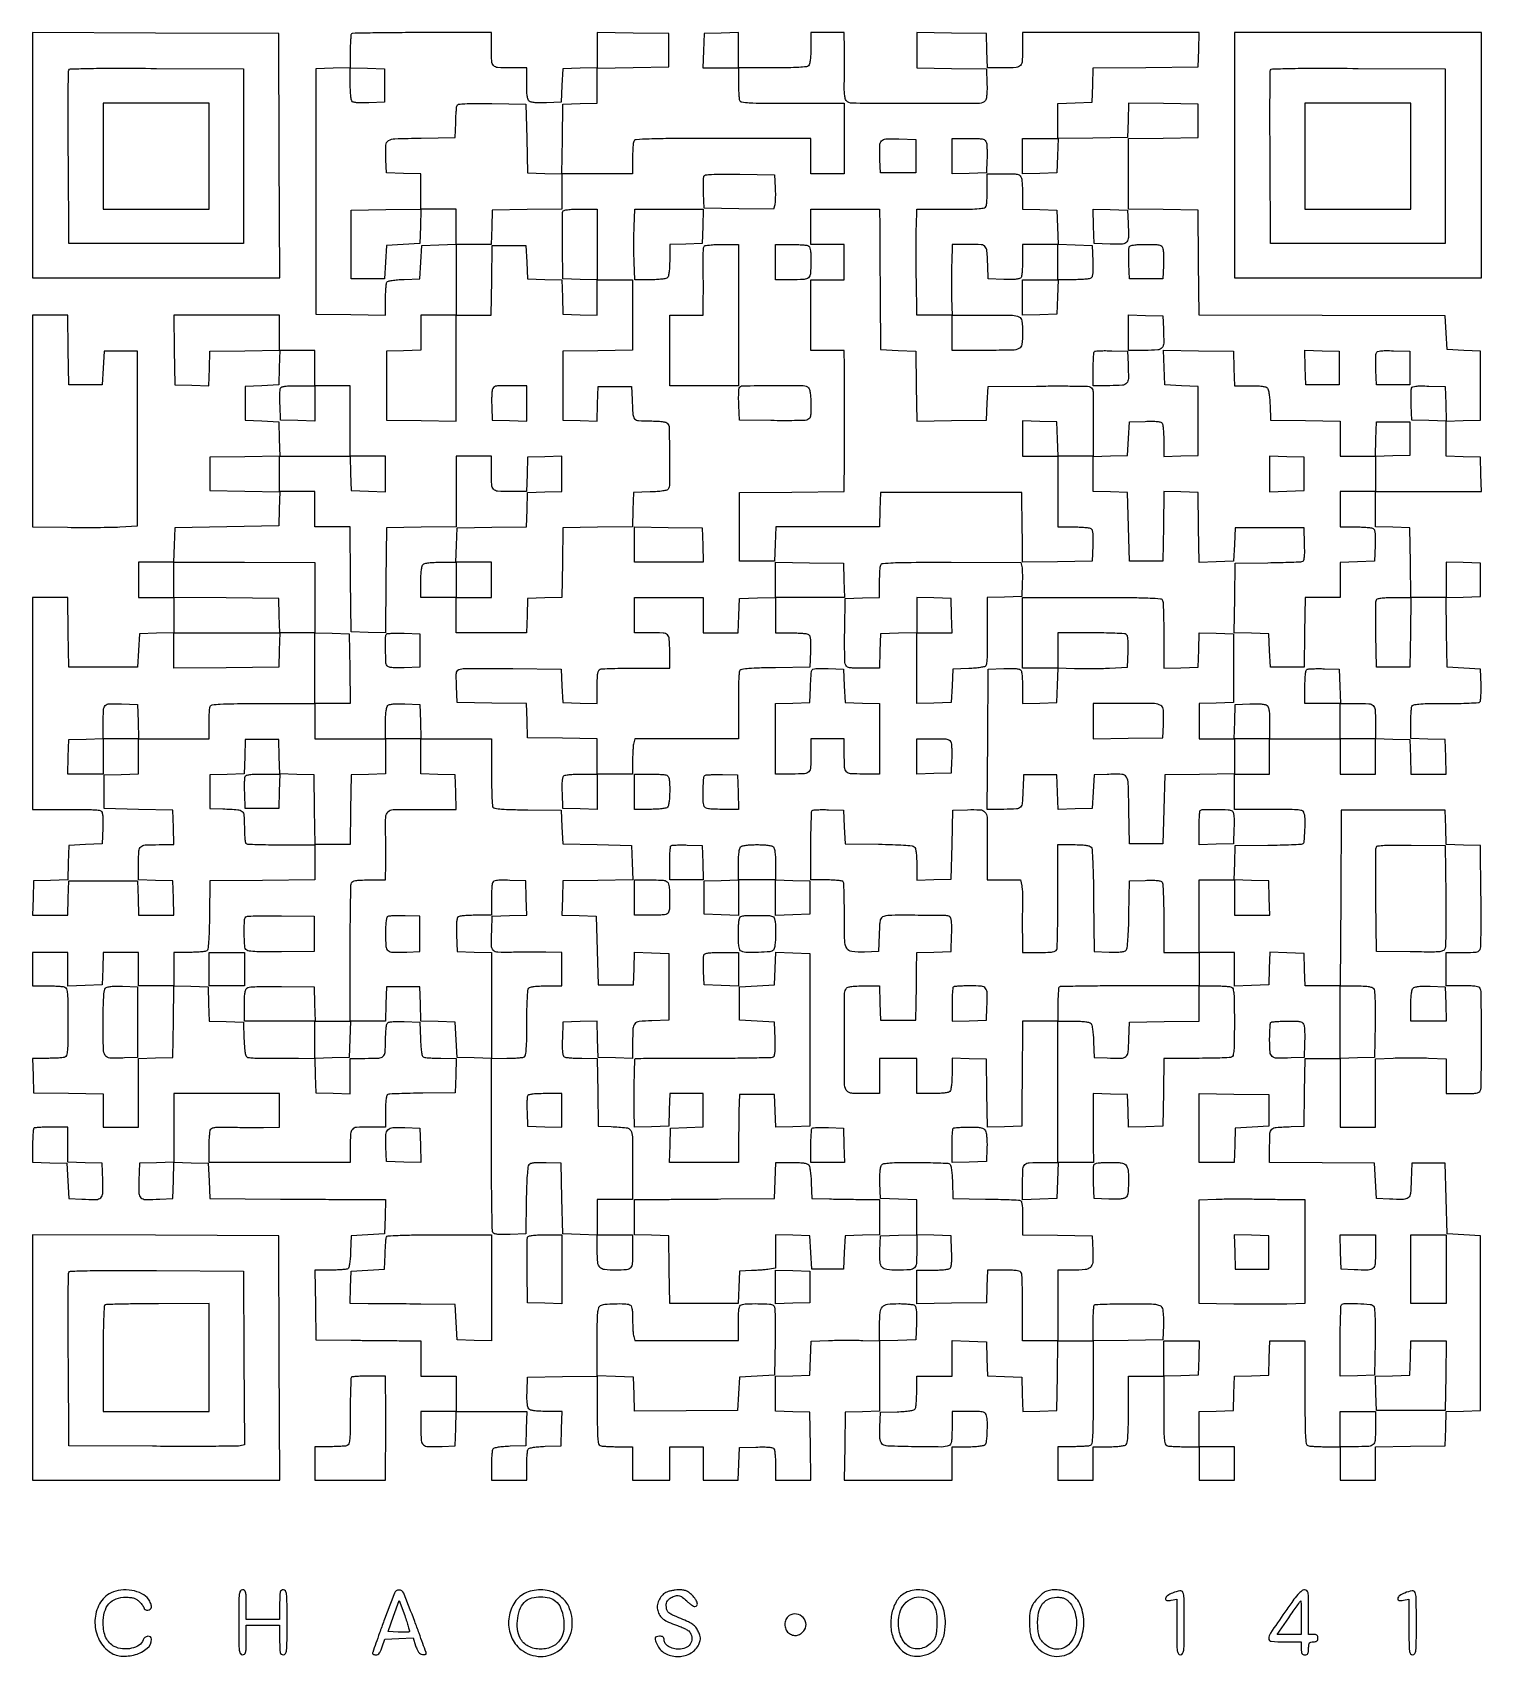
# Model space of a CAD drawing. Extents: x 156 to 936, y 95 to 969.
import ezdxf

# ---------------------------------------------------------------- set-up
doc = ezdxf.new("R2010")
doc.units = 0

msp = doc.modelspace()

# ---------------------------------------------------------------- linework, layer by layer
for points in [[(327.666667, 968.333333, 0.174595), (327.400837, 967.768224, 0.005912), (327.195833, 965.278732, 0.010516), (327.048335, 962.289663, 0.007069), (327, 958.870859), (327, 950.075052), (317.75, 949.787526), (308.5, 949.5), (308.5, 883.5), (308.5, 817.5), (327.25, 817.227935), (346, 816.955869), (346.015313, 825.227935, -0.008556), (346.077071, 828.484266, -0.011557), (346.251296, 831.424353, -0.008694), (346.494361, 833.854448, -0.112747), (346.797157, 834.706033, -0.192561), (347.533237, 835.236162, -0.02067), (349.63313, 835.666992, -0.020911), (352.460658, 836.005667, -0.010674), (356.031844, 836.206033), (364.5, 836.5), (365, 845.5), (365.5, 854.5), (374.75, 854.787526), (384, 855.075052), (384, 836.037526), (384, 817), (374.5, 817), (365, 817), (365, 807.537526), (365, 798.075052), (355.75, 797.787526), (346.5, 797.5), (346.5, 779), (346.5, 760.5), (365.25, 760.227935), (384, 759.955869), (384, 788.477935), (384, 817), (393.477935, 817), (402.955869, 817), (403.227935, 835.75), (403.5, 854.5), (412.5, 854.5), (421.5, 854.5), (422, 845.5), (422.5, 836.5), (431.712964, 836.212964), (440.925929, 835.925929), (441.212964, 826.712964), (441.5, 817.5), (450.75, 817.212474), (460, 816.924948), (460, 826.462474), (460, 836), (469.5, 836), (479, 836), (479, 817.022065), (479, 798.044131), (460.25, 797.772065), (441.5, 797.5), (441.5, 779), (441.5, 760.5), (450.711984, 760.212977), (459.923969, 759.925954), (460.211984, 769.212977), (460.5, 778.5), (469.5, 778.5), (478.5, 778.5), (478.754332, 771.5, 0.008753), (479.181578, 763.569737, 0.1579), (480.123481, 761.242265, 0.204773), (482.174797, 760.202643, 0.016281), (488.396607, 760, -0.009911), (492.192048, 759.924758, -0.02447), (494.965265, 759.678483, -0.030828), (496.915428, 759.284913, -0.155561), (497.83955, 758.69333, -0.170074), (498.702976, 756.36989, -0.002373), (498.91794, 741.157115, -0.002767), (498.975901, 726.099356, -0.138855), (498.171871, 723.278093, -0.19947), (497.43621, 722.749057, -0.019437), (495.239297, 722.324705, -0.020015), (492.268069, 721.990791, -0.009831), (488.467001, 721.792098), (479.5, 721.5), (479.212764, 712.271928), (478.925529, 703.043857), (460.212764, 702.771928), (441.5, 702.5), (441.228072, 683.787236), (440.956143, 665.074471), (431.728072, 664.787236), (422.5, 664.5), (422.212474, 655.25), (421.924948, 646), (402.962474, 646), (384, 646), (384, 655.5), (384, 665), (393.5, 665), (403, 665), (403, 674.5), (403, 684), (393.462474, 684), (383.924948, 684), (384.212474, 693.25), (384.5, 702.5), (403.212764, 702.771928), (421.925529, 703.043857), (422.212764, 712.271928), (422.5, 721.5), (431.75, 721.787526), (441, 722.075052), (441, 731.575052), (441, 741.075052), (431.75, 740.787526), (422.5, 740.5), (422.212474, 731.25), (421.924948, 722), (413.069463, 722, -0.014889), (406.341871, 722.20038, -0.195866), (404.139748, 723.254332, -0.174757), (403.170318, 725.602344, -0.011384), (403, 733.081787), (403, 741), (393.5, 741), (384, 741), (384, 722.022065), (384, 703.044131), (365.25, 702.772065), (346.5, 702.5), (346.234363, 674.212681), (345.968727, 645.925362), (336.734363, 646.212681), (327.5, 646.5), (327.234427, 674.75), (326.968853, 703), (317.484427, 703), (308, 703), (308, 712.5), (308, 722), (298.5, 722), (289, 722), (289, 731.5), (289, 741), (307.962474, 741), (326.924948, 741), (327.212474, 731.75), (327.5, 722.5), (336.75, 722.212474), (346, 721.924948), (346, 731.462474), (346, 741), (336.5, 741), (327, 741), (327, 760), (327, 779), (317.5, 779), (308, 779), (308, 788.5), (308, 798), (298.5, 798), (289, 798), (289, 807.5), (289, 817), (260.477935, 817), (231.955869, 817), (232.227935, 798.25), (232.5, 779.5), (241.711984, 779.212977), (250.923969, 778.925954), (251.211984, 788.212977), (251.5, 797.5), (270.28782, 797.772204), (289.075639, 798.044409), (288.78782, 788.772204), (288.5, 779.5), (279.5, 779), (270.5, 778.5), (270.5, 769.5), (270.5, 760.5), (279.5, 760), (288.5, 759.5), (288.787232, 750.272202), (289.074464, 741.044404), (270.287232, 740.772202), (251.5, 740.5), (251.5, 731.5), (251.5, 722.5), (270.287232, 722.227798), (289.074464, 721.955596), (288.787232, 712.727798), (288.5, 703.5), (260.5, 703), (232.5, 702.5), (232.212474, 693.25), (231.924948, 684), (222.462474, 684), (213, 684), (213, 674.5), (213, 665), (222.5, 665), (232, 665), (232, 655.537526), (232, 646.075052), (222.75, 645.787526), (213.5, 645.5), (213, 636.5), (212.5, 627.5), (194, 627.5), (175.5, 627.5), (175.227935, 646.25), (174.955869, 665), (165.477935, 665), (156, 665), (156, 608), (156, 551), (164.75, 550.877856, 0.002545), (168.750441, 550.842374, 0.001461), (173.573438, 550.838237, 0.00146), (178.420176, 550.862393, 0.002435), (182.5, 550.914506, -0.009213), (186.041523, 550.911733, -0.012501), (189.236097, 550.770415, -0.00947), (191.872187, 550.537443, -0.122197), (192.793098, 550.200997, -0.18086), (193.387799, 549.367062, -0.03861), (193.7199, 547.58703, -0.026916), (193.863337, 544.905922, -0.008612), (193.793098, 540.914347), (193.5, 532.5), (184.5, 532), (175.5, 531.5), (175.212964, 522.287036), (174.925929, 513.074071), (165.712964, 512.787036), (156.5, 512.5), (156.212474, 503.25), (155.924948, 494), (165.424948, 494), (174.924948, 494), (175.212474, 503.25), (175.5, 512.5), (194, 512.5), (212.5, 512.5), (212.787526, 503.25), (213.075052, 494), (222.575052, 494), (232.075052, 494), (231.787526, 503.25), (231.5, 512.5), (222.25, 512.787526), (213, 513.075052), (213, 521.930537, -0.014926), (213.20092, 528.659578, -0.196265), (214.257237, 530.861468, -0.174406), (216.610247, 531.830207, -0.011304), (224.119313, 532), (232.075052, 532), (231.787526, 541.25), (231.5, 550.5), (213, 551), (194.5, 551.5), (194.5, 560.5), (194.5, 569.5), (203.75, 569.787526), (213, 570.075052), (213, 579.537526), (213, 589), (232, 589), (251, 589), (251, 596.918213, -0.00683), (251.042951, 600.062415, -0.008696), (251.172601, 602.96024, -0.007042), (251.356943, 605.375191, -0.069144), (251.587576, 606.367625, -0.276202), (252.706299, 607.245631, -0.018028), (256.979506, 607.632993, -0.011872), (264.351246, 607.85868, -0.001543), (280.087576, 607.918105), (308, 607.937385), (308, 598.468692), (308, 589), (327, 589), (346, 589), (346, 579.537526), (346, 570.075052), (336.75, 569.787526), (327.5, 569.5), (327.227935, 550.75), (326.955869, 532), (317.5, 532), (308.044131, 532), (307.772065, 550.75), (307.5, 569.5), (298.287036, 569.787036), (289.074071, 570.074071), (288.787036, 579.287036), (288.5, 588.5), (279.5, 588.5), (270.5, 588.5), (270.212964, 579.287036), (269.925929, 570.074071), (260.712964, 569.787036), (251.5, 569.5), (251.5, 560.5), (251.5, 551.5), (258.5, 551.245668, -0.008785), (266.435241, 550.817651, -0.158695), (268.760755, 549.871996, -0.204191), (269.798809, 547.813002, -0.016032), (270, 541.539965, 0.010525), (270.068833, 538.270247, 0.015724), (270.278853, 535.419636, 0.010668), (270.573135, 533.102428, 0.220882), (270.949286, 532.531343, 0.129805), (271.727222, 532.294608, 0.001646), (276.922117, 532.118185, 0.004683), (282.962348, 531.989577, 0.003037), (289.949286, 531.948712), (308, 531.952773), (308, 522.49196), (308, 513.031147), (279.75, 512.765573), (251.5, 512.5), (251.226647, 494.044584, -0.003561), (251.035521, 485.331725, -0.012194), (250.732937, 479.675066, -0.01105), (250.342971, 475.785498, -0.224357), (249.726647, 474.809897, -0.112125), (248.86414, 474.502227, -0.008919), (246.43689, 474.255038, -0.011731), (243.499351, 474.078012, -0.008719), (240.25, 474.015313), (232, 474), (232, 465), (232, 456), (222.5, 456), (213, 456), (213, 465), (213, 474), (203.538933, 474), (194.077866, 474), (193.788933, 465.25), (193.5, 456.5), (184.25, 456.212474), (175, 455.924948), (175, 464.962474), (175, 474), (165.5, 474), (156, 474), (156, 465), (156, 456), (163.918213, 456, -0.00705), (167.066073, 455.955615, -0.008902), (169.9751, 455.821697, -0.007317), (172.400281, 455.631074, -0.06844), (173.418213, 455.393011, -0.248646), (174.287914, 454.395349, -0.036527), (174.720076, 451.657417, -0.018394), (174.948864, 446.766599, -0.00249), (175, 436.5, -0.00249), (174.948864, 426.233401, -0.018394), (174.720076, 421.342583, -0.036527), (174.287914, 418.604651, -0.248646), (173.418213, 417.606989, -0.068543), (172.399219, 417.368898, -0.007277), (169.964077, 417.178303, -0.008872), (167.042924, 417.044383, -0.007017), (163.880687, 417), (155.924948, 417), (156.212474, 407.75), (156.5, 398.5), (175.25, 398.227935), (194, 397.955869), (194, 388.977935), (194, 380), (203.5, 380), (213, 380), (213, 398.462474), (213, 416.924948), (222.25, 417.212474), (231.5, 417.5), (231.771723, 436.787238), (232.043446, 456.074477), (241.271723, 455.787238), (250.5, 455.5), (250.787036, 446.287036), (251.074071, 437.074071), (260.287036, 436.787036), (269.5, 436.5), (269.792098, 427.532999, 0.009905), (269.99178, 423.723722, 0.019979), (270.328166, 420.736449, 0.019685), (270.756997, 418.52398, 0.188118), (271.292098, 417.74635, 0.12484), (272.165161, 417.429827, 0.00869), (274.788929, 417.214118, 0.01191), (277.96456, 417.084382, 0.008664), (281.5, 417.085494, -0.002431), (285.577226, 417.137603, -0.001462), (290.415539, 417.161763, -0.001464), (295.226546, 417.157631, -0.002558), (299.212474, 417.122144), (307.924948, 417), (308.212474, 407.75), (308.5, 398.5), (317.75, 398.212474), (327, 397.924948), (327, 407.462474), (327, 417), (334.918213, 417, 0.010942), (342.344571, 417.162535, 0.165682), (344.712752, 418.08692, 0.202261), (345.787688, 420.197169, 0.01753), (346.015313, 426.356989, -0.009288), (346.081049, 429.570103, -0.012325), (346.267102, 432.487838, -0.009701), (346.527636, 434.896861, -0.10999), (346.850966, 435.793098, -0.187221), (347.659703, 436.389362, -0.039341), (349.4185, 436.721251, -0.027159), (352.085459, 436.864234, -0.008519), (356.085653, 436.793098), (364.5, 436.5), (364.792098, 427.532999, 0.009786), (364.991711, 423.707636, 0.020298), (365.326695, 420.737125, 0.020215), (365.75425, 418.552989, 0.195149), (366.292098, 417.798312, 0.112754), (367.145057, 417.495059, 0.00869), (369.579639, 417.251635, 0.011554), (372.525136, 417.077155, 0.008553), (375.787526, 417.015313), (384.075052, 417), (383.787526, 407.75), (383.5, 398.5), (366.065056, 398.286019, 0.002611), (359.288609, 398.167451, 0.003897), (353.365328, 397.986659, 0.001701), (348.313702, 397.775835, 0.080497), (347.315056, 397.567404, 0.228086), (346.693309, 396.907835, 0.04074), (346.303323, 395.211364, 0.027777), (346.067507, 392.568191, 0.008361), (346, 388.531385), (346, 380), (337.106989, 380, 0.014768), (330.349521, 379.800362, 0.195511), (328.14255, 378.747254, 0.175208), (327.170753, 376.400012, 0.01141), (327, 368.918213), (327, 361), (289, 361), (251, 361), (251.015313, 369.25, -0.009665), (251.084374, 372.509357, -0.012708), (251.280368, 375.477874, -0.010213), (251.55538, 377.928183, -0.108551), (251.896124, 378.866166, -0.184333), (252.771148, 379.519725, -0.042456), (254.611371, 379.877611, -0.026789), (257.502486, 380.032888, -0.007081), (262.130811, 379.967769, 0.003372), (266.353091, 379.877032, 0.002083), (271.318113, 379.824514, 0.002089), (276.224355, 379.813556, 0.003753), (280.25, 379.851604), (289, 380), (289, 389), (289, 398), (279.75, 398.065327, 0.000911), (275.454106, 398.087835, 0.000484), (270.132812, 398.100863, 0.000482), (264.692963, 398.103677, 0.000748), (260, 398.094565, -0.000007), (255.342287, 398.078617, -0.000004), (250.014062, 398.060489, -0.000004), (244.851552, 398.043015, -0.000009), (240.75, 398.029238), (232, 398), (232, 379.537526), (232, 361.075052), (222.75, 360.787526), (213.5, 360.5), (213.21285, 351.278376, 0.015937), (213.218029, 344.311888, 0.205359), (214.296927, 342.006436, 0.182581), (216.775708, 341.054051, 0.012183), (224.520917, 341.199088), (231.5, 341.5), (231.786659, 351.287041), (232.073318, 361.074081), (241.286659, 360.787041), (250.5, 360.5), (251, 351), (251.5, 341.5), (289.5, 341.269109, 0.00009), (304.730148, 341.179302, 0.000108), (319.065711, 341.100428, 0.000092), (331.147, 341.038782, 0.000715), (336.787526, 341.019109), (346.075052, 341), (345.787526, 331.75), (345.5, 322.5), (336.5, 322), (327.5, 321.5), (327.206033, 313.031844, -0.010674), (327.005667, 309.460658, -0.020911), (326.666992, 306.63313, -0.02067), (326.236162, 304.533237, -0.192561), (325.706033, 303.797157, -0.112747), (324.854448, 303.494361, -0.008694), (322.424353, 303.251296, -0.011557), (319.484266, 303.077071, -0.008556), (316.227935, 303.015313), (307.955869, 303), (308.227935, 284.25), (308.5, 265.5), (327.5, 265.299228, 0.000224), (335.452664, 265.218754, 0.000205), (343.635938, 265.142972, 0.000205), (350.936742, 265.081359, 0.000677), (355.75, 265.049228), (365, 265), (365, 255.5), (365, 246), (374.5, 246), (384, 246), (384, 236.5), (384, 227), (374.5, 227), (365, 227), (365, 218.019052, 0.01682), (365.227183, 211.267676, 0.202101), (366.372662, 208.990719, 0.176722), (368.88044, 208.058134, 0.012322), (376.520917, 208.199088), (383.5, 208.5), (383.787526, 217.75), (384.075052, 227), (403.075052, 227), (422.075052, 227), (421.787526, 217.75), (421.5, 208.5), (413.031844, 208.206033, 0.010674), (409.460658, 208.005667, 0.020911), (406.63313, 207.666992, 0.02067), (404.533237, 207.236162, 0.192561), (403.797157, 206.706033, 0.110752), (403.494844, 205.866303, 0.009471), (403.251296, 203.57771, 0.012155), (403.07711, 200.806269, 0.009121), (403.015313, 197.75), (403, 190), (412.5, 190), (422, 190), (422.015313, 197.75, -0.009121), (422.07711, 200.806269, -0.012155), (422.251296, 203.57771, -0.009471), (422.494844, 205.866303, -0.110752), (422.797157, 206.706033, -0.192561), (423.533237, 207.236162, -0.02067), (425.63313, 207.666992, -0.020911), (428.460658, 208.005667, -0.010674), (432.031844, 208.206033), (440.5, 208.5), (440.787526, 217.75), (441.075052, 227), (432.659971, 227, -0.009341), (428.67439, 227.074469, -0.027071), (425.928617, 227.326393, -0.038412), (424.062509, 227.748416, -0.145738), (423.078674, 228.405204, -0.126804), (422.594776, 229.431833, -0.023545), (422.298867, 231.514748, -0.021342), (422.157498, 234.264652, -0.01153), (422.206229, 237.655204), (422.5, 245.5), (441.25, 245.772065), (460, 246.044131), (460, 227.629054, 0.002468), (460.05106, 217.285452, 0.018275), (460.279714, 212.36306, 0.036221), (460.711376, 209.607268, 0.24912), (461.581787, 208.606989, 0.06844), (462.599719, 208.368926, 0.007317), (465.0249, 208.178303, 0.008902), (467.933927, 208.044385, 0.00705), (471.081787, 208), (479, 208), (479, 199), (479, 190), (489, 190), (499, 190), (499, 199), (499, 208), (508, 208), (517, 208), (517, 199), (517, 190), (526.461067, 190), (535.922134, 190), (536.211067, 198.75), (536.5, 207.5), (545.41543, 207.791346, -0.007874), (549.674656, 207.863419, -0.025891), (552.481964, 207.721257, -0.03736), (554.324421, 207.391596, -0.190691), (555.150117, 206.791346, -0.10844), (555.472644, 205.905885, -0.010308), (555.733216, 203.60277, -0.012782), (555.918998, 200.812394, -0.009736), (555.984687, 197.75), (556, 190), (565.522559, 190), (575.045117, 190), (574.772559, 208.25), (574.5, 226.5), (565.25, 226.787526), (556, 227.075052), (556, 236.5), (556, 245.924948), (565.25, 246.212474), (574.5, 246.5), (574.786629, 255.68224), (575.073258, 264.86448), (584.557559, 265.18224, -0.004941), (588.840193, 265.283372, -0.003023), (593.893449, 265.322197, -0.00303), (598.898718, 265.300066, -0.005383), (603.02093, 265.212474), (612, 264.924948), (612, 246), (612, 227.075052), (602.75, 226.787526), (593.5, 226.5), (593.227441, 208.25), (592.954883, 190), (621.977441, 190), (651, 190), (651, 199), (651, 208), (659.3, 208, 0.011084), (662.828493, 208.07823, 0.020332), (665.693122, 208.322289, 0.021091), (667.860329, 208.689458, 0.144849), (668.8, 209.2, 0.177167), (669.629377, 210.986201, 0.011865), (669.974536, 216.705453, 0.01606), (669.999676, 222.379382, 0.084883), (669.393011, 225.418213, 0.192406), (668.653872, 226.217093, 0.06988), (667.154102, 226.688469, 0.034532), (664.571713, 226.937024, 0.00673), (659.893011, 227), (651, 227), (651, 218.106989, -0.00673), (650.937024, 213.428287, -0.034532), (650.688469, 210.845898, -0.06988), (650.217093, 209.346128, -0.192406), (649.418213, 208.606989, -0.092118), (645.257899, 207.838367, -0.004379), (631.006148, 207.977807, -0.003049), (616.355023, 208.338894, -0.151297), (613.644932, 209.270365, -0.118939), (612.768477, 210.305331, -0.077992), (612.2893, 211.800071, -0.040111), (612.110962, 214.193453, -0.007825), (612.203802, 218.520365), (612.5, 226.5), (621.467001, 226.792098, 0.009786), (625.292364, 226.991711, 0.020298), (628.262875, 227.326695, 0.020215), (630.447011, 227.75425, 0.195149), (631.201688, 228.292098, 0.112618), (631.504907, 229.144238, 0.008743), (631.748365, 231.568616, 0.011595), (631.922842, 234.501991, 0.008591), (631.984687, 237.75), (632, 246), (641.5, 246), (651, 246), (651, 255.537526), (651, 265.075052), (660.25, 264.787526), (669.5, 264.5), (669.787036, 255.287036), (670.074071, 246.074071), (679.287036, 245.787036), (688.5, 245.5), (688.788016, 236.212977), (689.076031, 226.925954), (698.288016, 227.212977), (707.5, 227.5), (707.772065, 246.25), (708.044131, 265), (717.489278, 265), (726.934426, 265), (726.934426, 237.094407, -0.001519), (726.886312, 221.257021, -0.012056), (726.665224, 213.935252, -0.018991), (726.275534, 209.724126, -0.27518), (725.385426, 208.594407, -0.068895), (724.383989, 208.361159, -0.007139), (721.965469, 208.174607, -0.008769), (719.063702, 208.043456, -0.006907), (715.918213, 208), (708, 208), (708, 199), (708, 190), (717.5, 190), (727, 190), (727, 199), (727, 208), (735.3, 208, 0.011084), (738.828493, 208.07823, 0.020332), (741.693122, 208.322289, 0.021091), (743.860329, 208.689458, 0.144849), (744.8, 209.2, 0.17093), (745.380286, 210.411132, 0.011288), (745.716292, 214.324625, 0.011908), (745.936048, 219.919232, 0.003861), (746, 228.2), (746, 246), (755.5, 246), (765, 246), (765, 227.606989, 0.002472), (765.051073, 217.276552, 0.018295), (765.27975, 212.359559, 0.036273), (765.711497, 209.606822, 0.24904), (766.581787, 208.606989, 0.06844), (767.599719, 208.368926, 0.007317), (770.0249, 208.178303, 0.008902), (772.933927, 208.044385, 0.00705), (776.081787, 208), (784, 208), (784, 199), (784, 190), (793.5, 190), (803, 190), (803, 199), (803, 208), (793.5, 208), (784, 208), (784, 217.462474), (784, 226.924948), (793.25, 227.212474), (802.5, 227.5), (802.787036, 236.712964), (803.074071, 245.925929), (812.287036, 246.212964), (821.5, 246.5), (821.787526, 255.75), (822.075052, 265), (831.537526, 265), (841, 265), (841, 237.106989, 0.001482), (841.047441, 221.102837, 0.01238), (841.269618, 213.864913, 0.020733), (841.66906, 209.7558, 0.273), (842.581787, 208.606989, 0.06844), (843.599719, 208.368926, 0.007317), (846.0249, 208.178303, 0.008902), (848.933927, 208.044385, 0.00705), (852.081787, 208), (860, 208), (860, 199), (860, 190), (869.5, 190), (879, 190), (879, 198.977935), (879, 207.955869), (897.75, 208.227935), (916.5, 208.5), (916.787036, 217.712964), (917.074071, 226.925929), (926.287036, 227.212964), (935.5, 227.5), (935.5, 274.5), (935.5, 321.5), (926.5, 322), (917.5, 322.5), (917, 341.5), (916.5, 360.5), (907.5, 360.5), (898.5, 360.5), (898.212602, 351.259666, -0.015844), (897.776454, 344.321238, -0.194277), (896.578192, 342.009645, -0.177046), (894.057347, 341.065605, -0.012739), (886.479083, 341.199088), (879.5, 341.5), (879, 351), (878.5, 360.5), (850.25, 360.765573), (822, 361.031147), (822, 369.996521, -0.014124), (822.189658, 376.709146, -0.199161), (823.214905, 378.833359, -0.165324), (825.525643, 379.811044, -0.009066), (833.5, 380.245668), (840.5, 380.5), (840.772559, 398.75), (841.045117, 417), (850.522559, 417), (860, 417), (860, 398.5), (860, 380), (869.5, 380), (879, 380), (879, 398.40347), (879, 416.806941), (888.5, 417.15347, -0.005743), (892.824751, 417.261505, -0.003373), (898, 417.296414, -0.003373), (903.175249, 417.261505, -0.005743), (907.5, 417.15347), (917, 416.806941), (917, 407.40347), (917, 398), (925.893011, 398, 0.00673), (930.571713, 398.062976, 0.034532), (933.154102, 398.311531, 0.06988), (934.653872, 398.782907, 0.192406), (935.393011, 399.581787, 0.091131), (935.951795, 402.573538, 0.000722), (935.987056, 427, 0.000722), (935.951795, 451.426462, 0.091131), (935.393011, 454.418213, 0.192406), (934.653872, 455.217093, 0.06988), (933.154102, 455.688469, 0.034532), (930.571713, 455.937024, 0.00673), (925.893011, 456), (917, 456), (917, 465), (917, 474), (925.980948, 474, 0.004718), (931.547349, 474.05252, 0.05329), (933.733065, 474.327943, 0.154152), (934.853609, 474.996168, 0.122466), (935.511889, 476.25, 0.056278), (935.724366, 477.910045, 0.001377), (935.817795, 485.623438, 0.002973), (935.848704, 494.682513, 0.002017), (935.780941, 505), (935.5, 531.5), (926.287036, 531.787036), (917.074071, 532.074071), (916.787036, 541.287036), (916.5, 550.5), (888.5, 550.5), (860.5, 550.5), (860.240208, 503.25), (859.980417, 456), (850.529141, 456), (841.077866, 456), (840.788933, 464.75), (840.5, 473.5), (831.289473, 473.787003), (822.078945, 474.074007), (821.789473, 465.287003), (821.5, 456.5), (812.25, 456.212474), (803, 455.924948), (803, 464.962474), (803, 474), (793.5, 474), (784, 474), (784, 493.5), (784, 513), (793.5, 513), (803, 513), (803, 503.5), (803, 494), (812.537526, 494), (822.075052, 494), (821.787526, 503.25), (821.5, 512.5), (812.212977, 512.788016), (802.925954, 513.076031), (803.212977, 522.288016), (803.5, 531.5), (820.966527, 531.7261, 0.00254), (827.752865, 531.848429, 0.003801), (833.679282, 532.03046, 0.001624), (838.738951, 532.240839, 0.080575), (839.716527, 532.444716, 0.288932), (840.634995, 533.673572, 0.009867), (841.009441, 539.952134, 0.016437), (841.052254, 546.100652, 0.085331), (840.393011, 549.418213, 0.24904), (839.393178, 550.288503, 0.036273), (836.640441, 550.72025, 0.018295), (831.723448, 550.948927, 0.002472), (821.393011, 551), (803, 551), (803, 560.5), (803, 570), (812.5, 570), (822, 570), (822, 579.5), (822, 589), (841, 589), (860, 589), (860, 579.5), (860, 570), (869.5, 570), (879, 570), (879, 579.537526), (879, 589.075052), (888.25, 588.787526), (897.5, 588.5), (897.787526, 579.25), (898.075052, 570), (907.575052, 570), (917.075052, 570), (916.787526, 579.25), (916.5, 588.5), (907.25, 588.787526), (898, 589.075052), (898, 596.955738, -0.006986), (898.043762, 600.087626, -0.008843), (898.175814, 602.979636, -0.007238), (898.363721, 605.390347, -0.068643), (898.598514, 606.396128, -0.248277), (899.573396, 607.247167, -0.036466), (902.249722, 607.673758, -0.018757), (906.995479, 607.900083, -0.002658), (916.767862, 607.947263, 0.004648), (923.565475, 608.007138, 0.007191), (929.433892, 608.197841, 0.002867), (934.42917, 608.460836, 0.183795), (935.212327, 608.812327, 0.172296), (935.54545, 609.512358, 0.010108), (935.743267, 611.898892, 0.014332), (935.841717, 614.80863, 0.009999), (935.792979, 618.092979), (935.5, 626.5), (926.5, 627), (917.5, 627.5), (917.228074, 646.212184), (916.956148, 664.924368), (926.228074, 665.212184), (935.5, 665.5), (935.5, 674.5), (935.5, 683.5), (926.25, 683.787526), (917, 684.075052), (917, 674.537526), (917, 665), (907.522065, 665), (898.044131, 665), (897.772065, 683.75), (897.5, 702.5), (888.25, 702.787526), (879, 703.075052), (879, 712.537526), (879, 722), (907.537526, 722), (936.075052, 722), (935.787526, 731.25), (935.5, 740.5), (926.25, 740.787526), (917, 741.075052), (917, 750.5), (917, 759.924948), (926.25, 760.212474), (935.5, 760.5), (935.5, 779), (935.5, 797.5), (926.5, 798), (917.5, 798.5), (917, 807.5), (916.5, 816.5), (850.265561, 816.757133), (784.031122, 817.014266), (783.765561, 845.257133), (783.5, 873.5), (764.75, 873.772065), (746, 874.044131), (746, 893), (746, 911.955869), (764.75, 912.227935), (783.5, 912.5), (783.5, 921.5), (783.5, 930.5), (764.787816, 930.771926), (746.075632, 931.043852), (745.787816, 921.771926), (745.5, 912.5), (726.75, 912.227935), (708, 911.955869), (708, 921.440409), (708, 930.924948), (717.25, 931.212474), (726.5, 931.5), (726.787321, 940.73449), (727.074641, 949.96898), (755.287321, 950.23449), (783.5, 950.5), (783.787526, 959.75), (784.075052, 969), (736.537526, 969), (689, 969), (688.986345, 961.75, -0.010904), (688.799195, 953.85182, -0.167242), (687.810132, 951.353181, -0.201372), (685.560646, 950.224533, -0.016903), (678.920894, 950), (670.075052, 950), (669.787526, 959.25), (669.5, 968.5), (650.75, 968.772065), (632, 969.044131), (632, 959.544131), (632, 950.044131), (650.75, 949.772065), (669.5, 949.5), (669.793771, 941.655204, -0.011686), (669.84076, 938.313037, -0.020544), (669.701572, 935.553456, -0.021754), (669.414475, 933.439425, -0.129274), (668.948199, 932.437583, -0.221911), (665.758125, 930.93058, -0.001247), (631.487818, 930.858996, -0.001248), (597.218623, 930.958472, -0.221697), (594.026546, 932.468014, -0.124603), (593.49297, 933.587438, -0.024876), (593.165838, 935.794842, -0.021079), (592.999438, 938.804421, -0.009743), (593.024538, 942.72458, 0.003165), (593.10265, 946.717686, 0.001862), (593.148043, 951.492533, 0.001862), (593.157869, 956.264977, 0.00318), (593.125886, 960.25), (593, 969), (584, 969), (575, 969), (575, 960.7, -0.011084), (574.92177, 957.171507, -0.020332), (574.677711, 954.306878, -0.021091), (574.310542, 952.139671, -0.144849), (573.8, 951.2, -0.171717), (572.579651, 950.617591, -0.010926), (568.570287, 950.282787, -0.011639), (562.832626, 950.063596, -0.003727), (554.3, 950), (536, 950), (536, 959.537526), (536, 969.075052), (526.75, 968.787526), (517.5, 968.5), (517.212474, 959.25), (516.924948, 950), (526.462474, 950), (536, 950), (536, 942.081787, 0.00705), (536.044385, 938.933927, 0.008902), (536.178303, 936.0249, 0.007317), (536.368926, 933.599719, 0.06844), (536.606989, 932.581787, 0.273), (537.7558, 931.66906, 0.020733), (541.864913, 931.269618, 0.01238), (549.102837, 931.047441, 0.001482), (565.106989, 931), (593, 931), (593, 912), (593, 893), (584, 893), (575, 893), (575, 902.5), (575, 912), (527.606989, 912, 0.000806), (499.944157, 911.95538, 0.007429), (487.949967, 911.738454, 0.008839), (480.911193, 911.381855, 0.291915), (479.606989, 910.418213, 0.06844), (479.368926, 909.400281, 0.007317), (479.178303, 906.9751, 0.008902), (479.044385, 904.066073, 0.00705), (479, 900.918213), (479, 893), (460.003436, 893), (441.006872, 893), (441.253436, 911.75), (441.5, 930.5), (450.75, 930.787526), (460, 931.075052), (460, 940.515933), (460, 949.956814), (479.25, 950.228407), (498.5, 950.5), (498.5, 959.5), (498.5, 968.5), (479.25, 968.771593), (460, 969.043186), (460, 959.559119), (460, 950.075052), (450.75, 949.787526), (441.5, 949.5), (441, 940.5), (440.5, 931.5), (432.655204, 931.206229, -0.01153), (429.264652, 931.157498, -0.021342), (426.514748, 931.298867, -0.023545), (424.431833, 931.594776, -0.126804), (423.405204, 932.078674, -0.145524), (422.748928, 933.060853, -0.03848), (422.326735, 934.921657, -0.027148), (422.0746, 937.657348, -0.009406), (422, 941.622445), (422, 950), (413.106989, 950, -0.014768), (406.349521, 950.199638, -0.195511), (404.14255, 951.252746, -0.175208), (403.170753, 953.599988, -0.01141), (403, 961.081787), (403, 969), (365.666667, 969, 0.001672), (351.305602, 968.951986, 0.002714), (339.104167, 968.804167, 0.000419), (328.306701, 968.605679, 0.193922)], [(269.5, 902.5), (269.5, 855.5), (222.5, 855.5), (175.5, 855.5), (175.239372, 901.5, -0.000997), (175.174287, 919.225103, -0.001596), (175.197198, 934.357597, -0.000282), (175.267665, 947.72814, -0.090314), (175.461789, 948.759906, -0.301449), (176.45055, 949.464468, -0.003096), (185.402033, 949.70934, -0.005599), (198.68089, 949.841585, -0.001079), (222.722417, 949.759906), (269.5, 949.5)], [(345.5, 940.5), (345.5, 931.5), (337.085653, 931.206902, -0.008519), (333.085459, 931.135766, -0.027159), (330.4185, 931.278749, -0.039341), (328.659703, 931.610638, -0.187221), (327.850966, 932.206902, -0.110544), (327.527498, 933.106611, -0.009485), (327.267102, 935.554613, -0.01216), (327.081038, 938.519034, -0.009129), (327.015313, 941.787526), (327, 950.075052), (336.25, 949.787526), (345.5, 949.5)], [(916.5, 902.5), (916.5, 855.5), (869.5, 855.5), (822.5, 855.5), (822.239372, 901.5, -0.000997), (822.174287, 919.225103, -0.001596), (822.197198, 934.357597, -0.000282), (822.267665, 947.72814, -0.090314), (822.461789, 948.759906, -0.301449), (823.45055, 949.464468, -0.003096), (832.402033, 949.70934, -0.005599), (845.68089, 949.841585, -0.001079), (869.722417, 949.759906), (916.5, 949.5)], [(422, 912), (422.5, 893.5), (431.75, 893.212474), (441, 892.924948), (441, 883.484539), (441, 874.044131), (422.25, 873.772065), (403.5, 873.5), (403.212474, 864.25), (402.924948, 855), (393.462474, 855), (384, 855), (384, 864.5), (384, 874), (374.537526, 874), (365.075052, 874), (364.787526, 864.75), (364.5, 855.5), (355.5, 855), (346.5, 854.5), (346, 845.5), (345.5, 836.5), (336.5, 836.5), (327.5, 836.5), (327.5, 855), (327.5, 873.5), (346.25, 873.772065), (365, 874.044131), (365, 883.484539), (365, 892.924948), (355.75, 893.212474), (346.5, 893.5), (346.199088, 900.479083, -0.019946), (346.173802, 908.37304, -0.250509), (347.626248, 910.865677, -0.130715), (351.032463, 911.890775, -0.004357), (365.263403, 912.227493), (383.5, 912.5), (383.769726, 920.5, -0.004784), (383.906415, 923.65691, -0.006359), (384.094634, 926.52384, -0.004626), (384.304521, 928.91566, -0.062174), (384.497031, 929.772646, -0.28429), (385.322059, 930.42853, -0.016094), (388.713225, 930.719269, -0.014024), (394.034518, 930.853885, -0.003041), (403.227305, 930.772646), (421.5, 930.5)], [(631.5, 902.5), (631.5, 893.5), (622, 893.5), (612.5, 893.5), (612.199088, 900.479083, -0.012183), (612.054051, 908.224292, -0.182581), (613.006436, 910.703073, -0.205359), (615.311888, 911.781971, -0.015937), (622.278376, 911.78715), (631.5, 911.5)], [(669.53186, 909.729083, -0.045288), (669.735265, 908.430652, -0.00895), (669.846004, 906.075142, -0.009416), (669.874264, 903.317546, -0.008627), (669.800912, 900.479083), (669.5, 893.5), (660.25, 893.212474), (651, 892.924948), (651, 902.462474), (651, 912), (659.980948, 912, -0.004705), (665.561989, 911.94748, -0.053705), (667.743052, 911.670919, -0.154872), (668.864468, 910.997584, -0.119781)], [(555.800912, 885.520917, -0.008706), (555.873856, 882.680843, -0.009468), (555.844384, 879.918403, -0.00902), (555.731795, 877.556998, -0.045086), (555.526345, 876.248942), (554.950865, 873.95605), (536.225433, 874.228025), (517.5, 874.5), (517.205027, 882.411609, -0.006675), (517.130169, 885.540985, -0.008764), (517.150065, 888.398842, -0.006718), (517.240384, 890.779147, -0.078924), (517.432141, 891.683759, -0.272816), (518.336687, 892.402925, -0.020679), (521.575376, 892.720356, -0.014971), (526.892481, 892.860803, -0.002741), (536.727115, 892.772149), (555.5, 892.5)], [(688.369714, 890.75, -0.041419), (688.604887, 889.450592, -0.007796), (688.799577, 887.042273, -0.008288), (688.936862, 884.213813, -0.007508), (688.986345, 881.287526), (689, 874.075052), (698.25, 873.787526), (707.5, 873.5), (707.787036, 864.287036), (708.074071, 855.074071), (717.287036, 854.787036), (726.5, 854.5), (726.793098, 846.085653, -0.008519), (726.864234, 842.085459, -0.027159), (726.721251, 839.4185, -0.039341), (726.389362, 837.659703, -0.187221), (725.793098, 836.850966, -0.110258), (724.895183, 836.527569, -0.009596), (722.467433, 836.267102, -0.012245), (719.527258, 836.081044, -0.009211), (716.287526, 836.015313), (708.075052, 836), (707.787526, 826.75), (707.5, 817.5), (698.25, 817.212474), (689, 816.924948), (689, 826.462474), (689, 836), (698.5, 836), (708, 836), (708, 845.5), (708, 855), (698.5, 855), (689, 855), (688.984687, 846.75, -0.00917), (688.918959, 843.495888, -0.012203), (688.732898, 840.54359, -0.00954), (688.472467, 838.105717, -0.110402), (688.149034, 837.206902, -0.187221), (687.340297, 836.610638, -0.039341), (685.5815, 836.278749, -0.027159), (682.914541, 836.135766, -0.008519), (678.914347, 836.206902), (670.5, 836.5), (670.245668, 843.5, 0.009039), (669.811662, 851.470953, 0.164718), (668.836965, 853.782928, 0.199633), (666.718816, 854.809328, 0.014287), (660.047361, 855), (651.132827, 855), (650.816413, 845.075991, 0.004663), (650.715858, 840.617069, 0.002926), (650.677407, 835.401087, 0.002936), (650.699755, 830.265615, 0.005361), (650.787526, 826.075991), (651.075052, 817), (669.420894, 817, -0.003781), (683.542934, 816.893207, -0.10973), (687.039681, 816.060772, -0.256168), (688.605721, 813.85295, -0.028858), (688.972691, 807.5, -0.028913), (688.605012, 801.147026, -0.25631), (687.037011, 798.938723, -0.109553), (683.535516, 798.106649, -0.003768), (669.383369, 798), (651, 798), (651, 807.5), (651, 817), (641.540967, 817), (632.081935, 817), (631.790967, 836.25, -0.001948), (631.700681, 844.298383, -0.0018), (631.669932, 852.5625, -0.001795), (631.695475, 859.92294, -0.006003), (631.787526, 864.75), (632.075052, 874), (650.430537, 874, 0.002478), (660.738583, 874.051095, 0.01833), (665.646395, 874.279811, 0.036362), (668.393938, 874.711703, 0.248902), (669.393011, 875.581787, 0.06844), (669.631074, 876.599719, 0.007317), (669.821697, 879.0249, 0.008902), (669.955615, 881.933927, 0.00705), (670, 885.081787), (670, 893), (678.883369, 893, -0.00487), (684.368743, 892.946567, -0.0534), (686.551213, 892.66971, -0.150802), (687.684822, 892.002112, -0.119916)], [(460, 854.962474), (460, 835.924948), (450.75, 836.212474), (441.5, 836.5), (441.257563, 854, -0.002549), (441.198054, 860.796851, -0.003829), (441.221776, 866.726562, -0.001593), (441.297044, 871.79645, -0.084029), (441.476178, 872.75, -0.243945), (442.117553, 873.334331, -0.032366), (443.976038, 873.702636, -0.024699), (446.793241, 873.932867, -0.008039), (450.968615, 874), (460, 874)], [(516.787526, 864.75), (516.5, 855.5), (507.75, 855.211067), (499, 854.922134), (499, 846.661067, -0.011162), (498.921652, 843.1518, -0.020382), (498.67737, 840.298426, -0.021133), (498.31002, 838.13795, -0.144676), (497.8, 837.2, -0.144419), (496.86461, 836.690761, -0.021194), (494.714083, 836.32314, -0.020457), (491.877361, 836.078525, -0.011278), (488.39653, 836), (480.193059, 836), (479.84653, 845.5, -0.005743), (479.738495, 849.824751, -0.003373), (479.703586, 855, -0.003373), (479.738495, 860.175249, -0.005743), (479.84653, 864.5), (480.193059, 874), (498.634056, 874), (517.075052, 874)], [(612.047934, 864.75, 0.000303), (612.078439, 859.47977, 0.000057), (612.141144, 849.845312, 0.000061), (612.217058, 838.58956, 0.000056), (612.297934, 827), (612.5, 798.5), (622, 798), (631.5, 797.5), (631.772146, 778.728016), (632.044292, 759.956032), (650.772146, 760.228016), (669.5, 760.5), (670, 769.5), (670.5, 778.5), (696.5, 778.781094, -0.002111), (706.629891, 778.847833, -0.003096), (715.540454, 778.81374, -0.001485), (723.114561, 778.715371, -0.056059), (724.807927, 778.497503, -0.117344), (726.105637, 777.83246, -0.162333), (726.775197, 776.719861, -0.054019), (727.020754, 774.535543, -0.00431), (726.993956, 768.716409, 0.001594), (726.951792, 764.515926, 0.00093), (726.926657, 759.47911, 0.00093), (726.920244, 754.435535, 0.001575), (726.936029, 750.212474), (727, 740.924948), (736.25, 741.212474), (745.5, 741.5), (746, 750.5), (746.5, 759.5), (754.914347, 759.793098, -0.008519), (758.914541, 759.864234, -0.027159), (761.5815, 759.721251, -0.039341), (763.340297, 759.389362, -0.187221), (764.149034, 758.793098, -0.110544), (764.472502, 757.893389, -0.009485), (764.732898, 755.445387, -0.01216), (764.918962, 752.480966, -0.009129), (764.984687, 749.212474), (765, 740.924948), (774.25, 741.212474), (783.5, 741.5), (783.5, 760), (783.5, 778.5), (774.5, 779), (765.5, 779.5), (765.21218, 788.772204), (764.924361, 798.044409), (783.71218, 797.772204), (802.5, 797.5), (802.787526, 788.25), (803.075052, 779), (811.415081, 779, -0.009993), (815.184939, 778.924648, -0.02424), (817.957088, 778.678834, -0.030143), (819.914313, 778.287828, -0.156413), (820.831844, 777.702616, -0.123819), (821.268892, 776.789339, -0.013166), (821.679152, 774.450258, -0.0156), (822.012379, 771.592986, -0.011934), (822.204288, 768.452616), (822.5, 760.5), (841.25, 760.227935), (860, 759.955869), (860, 750.477935), (860, 741), (869.462474, 741), (878.924948, 741), (879.212474, 750.25), (879.5, 759.5), (888.5, 759.5), (897.5, 759.5), (897.5, 750.5), (897.5, 741.5), (888.25, 741.212474), (879, 740.924948), (879, 731.462474), (879, 722), (869.5, 722), (860, 722), (860, 712.5), (860, 703), (868.25, 702.984687, -0.00917), (871.504112, 702.918959, -0.012203), (874.45641, 702.732898, -0.00954), (876.894283, 702.472467, -0.110402), (877.793098, 702.149034, -0.187221), (878.389362, 701.340297, -0.039341), (878.721251, 699.5815, -0.027159), (878.864234, 696.914541, -0.008519), (878.793098, 692.914347), (878.5, 684.5), (869.25, 684.212474), (860, 683.924948), (860, 674.462474), (860, 665), (850.522065, 665), (841.044131, 665), (840.772065, 646.25), (840.5, 627.5), (831.5, 627.5), (822.5, 627.5), (822, 636.5), (821.5, 645.5), (812.228074, 645.787816), (802.956148, 646.075632), (803.228074, 664.787816), (803.5, 683.5), (821, 683.742084, 0.002523), (827.79957, 683.87047, 0.003775), (833.738069, 684.057452, 0.001615), (838.80786, 684.271813, 0.079868), (839.789171, 684.475731, 0.236301), (840.39533, 685.136362, 0.04271), (840.724637, 686.821671, 0.027617), (840.865011, 689.499233, 0.007533), (840.789171, 693.733647), (840.5, 702.5), (822, 702.5), (803.5, 702.5), (803, 693.5), (802.5, 684.5), (793.272202, 684.212768), (784.044404, 683.925536), (783.772202, 702.712768), (783.5, 721.5), (774.272202, 721.787232), (765.044404, 722.074464), (764.772202, 703.287232), (764.5, 684.5), (755.5, 684.5), (746.5, 684.5), (746, 703), (745.5, 721.5), (736.25, 721.787526), (727, 722.075052), (727, 731.537526), (727, 741), (717.5, 741), (708, 741), (708, 722), (708, 703), (716.25, 702.984687, -0.00917), (719.504112, 702.918959, -0.012203), (722.45641, 702.732898, -0.00954), (724.894283, 702.472467, -0.110402), (725.793098, 702.149034, -0.187221), (726.389362, 701.340297, -0.039341), (726.721251, 699.5815, -0.027159), (726.864234, 696.914541, -0.008519), (726.793098, 692.914347), (726.5, 684.5), (707.75, 684.227935), (689, 683.955869), (688.920976, 693.227935, 0.000761), (688.878423, 697.464512, 0.000438), (688.814941, 702.566956, 0.000438), (688.742215, 707.691042, 0.000732), (688.670976, 712), (688.5, 721.5), (650.5, 721.5), (612.5, 721.5), (612.212474, 712.25), (611.924948, 703), (584, 703), (556.075052, 703), (555.787526, 693.75), (555.5, 684.5), (546, 684.5), (536.5, 684.5), (536.5, 703), (536.5, 721.5), (564.75, 721.765573), (593, 722.031147), (593.065134, 739.765573, 0.000139), (593.137267, 761.016643, 0.000631), (593.160232, 773.406321, 0.001071), (593.146904, 781.998373, 0.001774), (593.094396, 789.25), (593, 798), (584, 798), (575, 798), (575, 817), (575, 836), (584, 836), (593, 836), (593, 845.5), (593, 855), (584, 855), (575, 855), (575, 864.5), (575, 874), (593.5, 874), (612, 874)], [(745.800912, 866.520917, -0.011928), (745.949111, 858.817355, -0.176334), (745.027485, 856.321246, -0.210428), (742.784833, 855.229016, -0.017872), (736.221282, 855.211486), (727.5, 855.5), (727.211971, 864.788029), (726.923942, 874.076058), (736.211971, 873.788029), (745.5, 873.5)], [(536, 817), (536, 779), (517.5, 779), (499, 779), (499, 798), (499, 817), (508, 817), (517, 817), (517.096907, 826.25, 0.00233), (517.121185, 830.423715, 0.00143), (517.112818, 835.342242, 0.001433), (517.076672, 840.209764, 0.002557), (517.014992, 844.212951, -0.007056), (516.993119, 847.626231, -0.009914), (517.076973, 850.671106, -0.006576), (517.23031, 853.202003, -0.120557), (517.477103, 853.962951, -0.218269), (518.110749, 854.384853, -0.012455), (520.494428, 854.703082, -0.01672), (523.502134, 854.927188, -0.010234), (527.059017, 855), (536, 855)], [(573.418213, 854.393011, -0.18666), (574.209997, 853.676577, -0.072682), (574.683962, 852.251766, -0.036534), (574.93529, 849.820122, -0.007489), (575, 845.5, -0.016928), (574.787494, 839.225197, -0.201251), (573.720139, 837.097177, -0.16771), (571.358591, 836.163873, -0.011011), (563.918213, 836), (556, 836), (556, 845.5), (556, 855), (563.918213, 855, -0.00705), (567.066073, 854.955615, -0.008902), (569.9751, 854.821697, -0.007317), (572.400281, 854.631074, -0.06844)], [(764.53186, 852.729083, -0.045288), (764.735265, 851.430652, -0.00895), (764.846004, 849.075142, -0.009416), (764.874264, 846.317546, -0.008627), (764.800912, 843.479083), (764.5, 836.5), (755.5, 836.5), (746.5, 836.5), (746.205027, 844.411609, -0.006569), (746.129541, 847.539392, -0.008656), (746.147568, 850.392336, -0.006579), (746.235027, 852.7687, -0.079281), (746.423642, 853.661609, -0.22457), (747.090262, 854.298479, -0.043417), (748.75639, 854.695609, -0.02855), (751.380684, 854.93277, -0.008261), (755.449563, 855, -0.005141), (760.703997, 854.94597, -0.056171), (762.795734, 854.666566, -0.156364), (763.880532, 853.993638, -0.115369)], [(156, 760.041817), (156, 703.083634), (174.75, 702.791817, 0.003017), (182.625265, 702.716784, 0.002715), (190.782813, 702.732596, 0.002721), (198.098215, 702.826317, 0.008583), (203, 703), (212.5, 703.5), (212.5, 750.5), (212.5, 797.5), (203.5, 797.5), (194.5, 797.5), (194, 788.5), (193.5, 779.5), (184.5, 779.5), (175.5, 779.5), (175.227935, 798.25), (174.955869, 817), (165.477935, 817), (156, 817)], [(764.800912, 809.520917, -0.012322), (764.941866, 801.88044, -0.176722), (764.009281, 799.372662, -0.202101), (761.732324, 798.227183, -0.01682), (754.980948, 798), (746, 798), (746, 807.537526), (746, 817.075052), (755.25, 816.787526), (764.5, 816.5)], [(745.800912, 790.520917, -0.012322), (745.941866, 782.88044, -0.176722), (745.009281, 780.372662, -0.202101), (742.732324, 779.227183, -0.01682), (735.980948, 779), (727, 779), (727, 787.833333, -0.007416), (727.050964, 791.269043, -0.010972), (727.206402, 794.278277, -0.006396), (727.422807, 796.77838, -0.173269), (727.702644, 797.369311, -0.179987), (728.290922, 797.638564, -0.007016), (730.709672, 797.781547, -0.011703), (733.626528, 797.84459, -0.007913), (736.952644, 797.785977), (745.5, 797.5)], [(897.5, 788.5), (897.5, 779.5), (888.5, 779.5), (879.5, 779.5), (879.205027, 787.411609, -0.006757), (879.130652, 790.542211, -0.008847), (879.151984, 793.403842, -0.006825), (879.2445, 795.787219, -0.078651), (879.438673, 796.700781, -0.222283), (880.127059, 797.364206, -0.05328), (881.715903, 797.724548, -0.030281), (884.338027, 797.871594, -0.007113), (888.733647, 797.789171), (897.5, 797.5)], [(308, 769.462474), (308, 759.924948), (298.75, 760.212474), (289.5, 760.5), (289.205027, 768.411609, -0.006569), (289.129541, 771.539392, -0.008656), (289.147568, 774.392336, -0.006579), (289.235027, 776.7687, -0.079281), (289.423642, 777.661609, -0.228749), (290.106941, 778.304101, -0.041413), (291.854544, 778.698735, -0.027242), (294.620517, 778.933967, -0.007593), (298.968615, 779), (308, 779)], [(403.46814, 776.729083, 0.045288), (403.264735, 775.430652, 0.00895), (403.153996, 773.075142, 0.009416), (403.125736, 770.317546, 0.008627), (403.199088, 767.479083), (403.5, 760.5), (412.75, 760.212474), (422, 759.924948), (422, 769.462474), (422, 779), (413.019052, 779, 0.004705), (407.438011, 778.94748, 0.053705), (405.256948, 778.670919, 0.154872), (404.135532, 777.997584, 0.119781)], [(573.8, 777.8, -0.142478), (574.30322, 776.883979, -0.02162), (574.672889, 774.806081, -0.021007), (574.92011, 772.091546, -0.012205), (575, 768.819052, -0.006001), (574.943202, 764.086567, -0.059985), (574.659901, 762.13046, -0.157387), (573.992689, 761.102842, -0.110749), (572.75, 760.483876, -0.054093), (571.194714, 760.275104, -0.002845), (566.167188, 760.176222, -0.00446), (560.175971, 760.145932, -0.003227), (553.5, 760.214823), (536.5, 760.5), (536.205027, 768.411609, -0.006569), (536.129541, 771.539392, -0.008656), (536.147568, 774.392336, -0.006579), (536.235027, 776.7687, -0.079281), (536.423642, 777.661609, -0.306108), (538.241957, 778.933241, -0.003121), (554.693322, 779.096832, -0.003995), (570.8875, 779.027398, -0.195723)], [(916.788029, 769.211971), (917.076058, 759.923942), (907.788029, 760.211971), (898.5, 760.5), (898.205027, 768.411609, -0.006757), (898.130652, 771.542211, -0.008847), (898.151984, 774.403842, -0.006825), (898.2445, 776.787219, -0.078651), (898.438673, 777.700781, -0.222283), (899.127059, 778.364206, -0.05328), (900.715903, 778.724548, -0.030281), (903.338027, 778.871594, -0.007113), (907.733647, 778.789171), (916.5, 778.5)], [(384, 674.5), (384, 665), (374.5, 665), (365, 665), (365, 673.3, -0.011084), (365.07823, 676.828493, -0.020332), (365.322289, 679.693122, -0.021091), (365.689458, 681.860329, -0.144849), (366.2, 682.8, -0.144849), (367.139671, 683.310542, -0.021091), (369.306878, 683.677711, -0.020332), (372.171507, 683.92177, -0.011084), (375.7, 684), (384, 684)], [(592.787526, 674.25), (593.075052, 665), (574.537526, 665), (556, 665), (556, 655.5), (556, 646), (564.25, 645.984687, -0.00917), (567.504112, 645.918959, -0.012203), (570.45641, 645.732898, -0.00954), (572.894283, 645.472467, -0.110402), (573.793098, 645.149034, -0.187221), (574.389362, 644.340297, -0.039341), (574.721251, 642.5815, -0.027159), (574.864234, 639.914541, -0.008519), (574.793098, 635.914347), (574.5, 627.5), (556.044584, 627.226647, 0.003577), (547.342934, 627.03549, 0.012146), (541.675553, 626.732515, 0.011017), (537.77237, 626.341947, 0.219649), (536.778176, 625.726647, 0.118729), (536.462357, 624.855562, 0.009176), (536.229635, 622.363453, 0.012149), (536.077188, 619.345156, 0.008968), (536.049645, 616, -0.001416), (536.076575, 612.07931, -0.000778), (536.08848, 607.279688, -0.000775), (536.085429, 602.408872, -0.001241), (536.066053, 598.25), (536, 589), (508.116631, 589), (480.233263, 589), (479.630286, 586.75, 0.041517), (479.39509, 585.449016, 0.007762), (479.200423, 583.03125, 0.008263), (479.063137, 580.190655, 0.007471), (479.013655, 577.25), (479, 570), (469.5, 570), (460, 570), (460, 560.462474), (460, 550.924948), (450.75, 551.212474), (441.5, 551.5), (441.206902, 559.914347, -0.008519), (441.135766, 563.914541, -0.027159), (441.278749, 566.5815, -0.039341), (441.610638, 568.340297, -0.187221), (442.206902, 569.149034, -0.110402), (443.105717, 569.472467, -0.00954), (445.54359, 569.732898, -0.012203), (448.495888, 569.918959, -0.00917), (451.75, 569.984687), (460, 570), (460, 579.477935), (460, 588.955869), (441.25, 589.227935), (422.5, 589.5), (422.212764, 598.728072), (421.925529, 607.956143), (403.212764, 608.228072), (384.5, 608.5), (384.211486, 617.221282, -0.004532), (384.079244, 622.729038, -0.056873), (384.284122, 624.798413, -0.168955), (384.929683, 625.858341, -0.113034), (386.211486, 626.499617, -0.055831), (387.892234, 626.714607, -0.001456), (395.465249, 626.811275, -0.003057), (404.371477, 626.844574, -0.002083), (414.5, 626.778335), (440.5, 626.5), (441, 617.5), (441.5, 608.5), (450.75, 608.212474), (460, 607.924948), (460, 616.855485, -0.006687), (460.062877, 621.556376, -0.034414), (460.311272, 624.148072, -0.069706), (460.782488, 625.652499, -0.192751), (461.581787, 626.393011, -0.081716), (462.759931, 626.635929, -0.002287), (467.9624, 626.821697, -0.004625), (474.101301, 626.955961, -0.003154), (481.081787, 627), (499, 627), (499, 635.893011, 0.014768), (498.800362, 642.650479, 0.195511), (497.747254, 644.85745, 0.175208), (495.400012, 645.829247, 0.01141), (487.918213, 646), (480, 646), (480, 655.5), (480, 665), (498.5, 665), (517, 665), (517, 655.5), (517, 646), (526.462474, 646), (535.924948, 646), (536.212474, 655.25), (536.5, 664.5), (546.25, 664.786212), (556, 665.072424), (556, 674.534541), (556, 683.996657), (574.25, 683.748329), (592.5, 683.5)], [(688.542632, 681.686163, -0.045685), (688.742043, 680.406593, -0.008812), (688.849168, 678.062534, -0.009312), (688.87506, 675.3144, -0.008472), (688.800912, 672.479083), (688.5, 665.5), (679.25, 665.212474), (670, 664.924948), (669.877856, 656.212474, 0.002558), (669.842369, 652.226546, 0.001464), (669.838237, 647.415539, 0.001462), (669.862397, 642.577226, 0.002431), (669.914506, 638.5, -0.008652), (669.915703, 634.964693, -0.011897), (669.786221, 631.789478, -0.008673), (669.570891, 629.165968, -0.1249), (669.254806, 628.293967, -0.185608), (668.496413, 627.766737, -0.020081), (666.367719, 627.334572, -0.020555), (663.52345, 626.994397, -0.010808), (659.968156, 626.793967), (651.5, 626.5), (651, 617.5), (650.5, 608.5), (641.25, 608.212474), (632, 607.924948), (632, 626.998686), (632, 646.072424), (622.25, 645.786212), (612.5, 645.5), (612.212474, 636.25), (611.924948, 627), (602.981526, 627, -0.004732), (597.437607, 627.052468, -0.053582), (595.263279, 627.327869, -0.155306), (594.151321, 627.996226, -0.122539), (593.502438, 629.25, -0.052025), (593.300636, 630.796374, -0.002866), (593.202442, 635.685937, -0.004415), (593.170267, 641.515655, -0.003212), (593.233386, 648), (593.5, 664.5), (602.75, 664.787526), (612, 665.075052), (612, 672.955738, -0.007053), (612.044197, 676.088738, -0.008905), (612.177546, 678.984152, -0.007321), (612.367363, 681.398, -0.068429), (612.604413, 682.4115, -0.28541), (613.840463, 683.34794, -0.012959), (619.379498, 683.716267, -0.009307), (628.949034, 683.92559, -0.001057), (650.596133, 683.950367), (687.983441, 683.914159)], [(764.393011, 663.418213, -0.081426), (764.635784, 662.244199, -0.002387), (764.821697, 657.173452, -0.004731), (764.955952, 651.183883, -0.003237), (765, 644.380687), (765, 626.924948), (774.25, 627.212474), (783.5, 627.5), (783.788016, 636.787023), (784.076031, 646.074046), (793.288016, 645.787023), (802.5, 645.5), (802.5, 627), (802.5, 608.5), (793.25, 608.212474), (784, 607.924948), (784, 598.462474), (784, 589), (793.462474, 589), (802.924948, 589), (803.212474, 598.25), (803.5, 607.5), (811.344796, 607.793771, -0.01153), (814.735348, 607.842502, -0.021342), (817.485252, 607.701133, -0.023545), (819.568167, 607.405224, -0.126804), (820.594796, 606.921326, -0.145524), (821.251072, 605.939147, -0.03848), (821.673265, 604.078343, -0.027148), (821.9254, 601.342652, -0.009406), (822, 597.377555), (822, 589), (812.5, 589), (803, 589), (803, 579.522065), (803, 570.044131), (784.25, 569.772065), (765.5, 569.5), (765, 551), (764.5, 532.5), (755.5, 532.5), (746.5, 532.5), (746.227493, 550.736597, 0.004357), (745.890775, 564.967537, 0.130715), (744.865677, 568.373752, 0.250509), (742.37304, 569.826198, 0.019946), (734.479083, 569.800912), (727.5, 569.5), (727, 560.5), (726.5, 551.5), (717.288016, 551.212977), (708.076031, 550.925954), (707.788016, 560.212977), (707.5, 569.5), (698.5, 569.5), (689.5, 569.5), (689.245668, 562.5, -0.009081), (688.810708, 554.523816, -0.165652), (687.831401, 552.213738, -0.198905), (685.703901, 551.189112, -0.014037), (678.968923, 551), (669.97595, 551), (670.237975, 588.75), (670.5, 626.5), (678.914347, 626.793098, -0.008519), (682.914541, 626.864234, -0.027159), (685.5815, 626.721251, -0.039341), (687.340297, 626.389362, -0.187221), (688.149034, 625.793098, -0.110544), (688.472502, 624.893389, -0.009485), (688.732898, 622.445387, -0.01216), (688.918962, 619.480966, -0.009129), (688.984687, 616.212474), (689, 607.924948), (698.25, 608.212474), (707.5, 608.5), (707.787526, 617.75), (708.075052, 627), (698.537526, 627), (689, 627), (689, 646), (689, 665), (726.393011, 665, -0.001054), (748.076001, 664.954309, -0.009347), (757.631708, 664.735366, -0.013145), (763.15232, 664.359991, -0.284906)], [(897.772065, 646.25), (897.5, 627.5), (888.5, 627.5), (879.5, 627.5), (879.225464, 644.964868, -0.00274), (879.155987, 651.750713, -0.004104), (879.176436, 657.676938, -0.001758), (879.253208, 662.73586, -0.087149), (879.444079, 663.714868, -0.2363), (880.10895, 664.322323, -0.035616), (881.929577, 664.700895, -0.025612), (884.735833, 664.93322, -0.007847), (888.99068, 665), (898.044131, 665)], [(364.5, 636.5), (364.5, 627.5), (356.085653, 627.206902, -0.008519), (352.085459, 627.135766, -0.027159), (349.4185, 627.278749, -0.039341), (347.659703, 627.610638, -0.187221), (346.850966, 628.206902, -0.132115), (346.196599, 630.302816, -0.007818), (346.033661, 637.012925, -0.006174), (346.059, 643.850027, -0.194743), (346.702644, 645.369311, -0.179987), (347.290922, 645.638564, -0.007016), (349.709672, 645.781547, -0.011703), (352.626528, 645.84459, -0.007913), (355.952644, 645.785977), (364.5, 645.5)], [(708, 636.570969), (708, 627.141938), (717.017377, 626.820969, 0.007263), (721.171344, 626.733499, 0.004019), (726.244858, 626.74116, 0.004007), (731.386267, 626.831458, 0.006439), (735.767377, 627), (745.5, 627.5), (745.793098, 635.914347, 0.008519), (745.864234, 639.914541, 0.027159), (745.721251, 642.5815, 0.039341), (745.389362, 644.340297, 0.187221), (744.793098, 645.149034, 0.128063), (743.767033, 645.478379, 0.002999), (738.665785, 645.732898, 0.006444), (732.645645, 645.919379, 0.004304), (725.75, 645.984687), (708, 646)], [(593, 617.5), (593.5, 608.5), (602.75, 608.212474), (612, 607.924948), (612, 588.962474), (612, 570), (603.106989, 570, -0.014768), (596.349521, 570.199638, -0.195511), (594.14255, 571.252746, -0.175208), (593.170753, 573.599988, -0.01141), (593, 581.081787), (593, 589), (584, 589), (575, 589), (575, 581.081787, -0.01141), (574.829247, 573.599988, -0.175208), (573.85745, 571.252746, -0.195511), (571.650479, 570.199638, -0.014768), (564.893011, 570), (556, 570), (556, 588.962474), (556, 607.924948), (565.25, 608.212474), (574.5, 608.5), (574.769726, 616.5, -0.004856), (574.906924, 619.658206, -0.006435), (575.096669, 622.529142, -0.004718), (575.308686, 624.923964, -0.062009), (575.503958, 625.790697, -0.236137), (576.136155, 626.393451, -0.045966), (577.725013, 626.725324, -0.029219), (580.255094, 626.866208, -0.00809), (584.234232, 626.790697), (592.5, 626.5)], [(859.787526, 617.25), (860.075052, 608), (867.955738, 608, -0.011491), (875.407908, 607.828717, -0.175559), (877.750156, 606.856224, -0.19511), (878.800898, 604.649006, -0.014732), (879, 597.893011), (879, 589), (869.5, 589), (860, 589), (860, 598.5), (860, 608), (850.5, 608), (841, 608), (841, 616.916667, -0.008303), (841.068099, 621.017187, -0.024614), (841.299725, 623.820826, -0.031738), (841.669018, 625.689569, -0.232986), (842.25, 626.356866, -0.08407), (843.100026, 626.554893, -0.00628), (845.482813, 626.670739, -0.008556), (848.344709, 626.724863, -0.006392), (851.5, 626.690199), (859.5, 626.5)], [(212.787526, 598.25), (213.075052, 589), (203.537526, 589), (194, 589), (194, 579.5), (194, 570), (184.462474, 570), (174.924948, 570), (175.212474, 579.25), (175.5, 588.5), (184.75, 588.787526), (194, 589.075052), (194, 596.955738, -0.01104), (194.166168, 604.480837, -0.175493), (195.125982, 606.805228, -0.203435), (197.295917, 607.80133, -0.015558), (203.87125, 607.787164), (212.5, 607.5)], [(364.787526, 598.25), (365.075052, 589), (384.037526, 589), (403, 589), (403.015313, 571.25, 0.004264), (403.080064, 564.35522, 0.006391), (403.26486, 558.337843, 0.002952), (403.516984, 553.236772, 0.128234), (403.843333, 552.219252, 0.220626), (404.861299, 551.565244, 0.014219), (408.456209, 551.174274, 0.013417), (413.869868, 550.886742, 0.003499), (422.578021, 550.719252), (440.5, 550.5), (441, 541.5), (441.5, 532.5), (460, 532), (478.5, 531.5), (478.787232, 522.272202), (479.074464, 513.044404), (460.287232, 512.772202), (441.5, 512.5), (441.212977, 503.288016), (440.925954, 494.076031), (450.212977, 493.788016), (459.5, 493.5), (460, 475), (460.5, 456.5), (470, 456.5), (479.5, 456.5), (479.789473, 465.287003), (480.078945, 474.074007), (489.289473, 473.787003), (498.5, 473.5), (498.5, 455.5), (498.5, 437.5), (489.357189, 437.213893, 0.016342), (482.480866, 436.773452, 0.198271), (480.192673, 435.558503, 0.16349), (479.198519, 432.973195, 0.010311), (479.013655, 424.712474), (479, 416.924948), (469.75, 417.212474), (460.5, 417.5), (460.213341, 427.287041), (459.926682, 437.074081), (450.713341, 436.787041), (441.5, 436.5), (441.208654, 427.58457, 0.007874), (441.136581, 423.325344, 0.025891), (441.278743, 420.518036, 0.03736), (441.608404, 418.675579, 0.190691), (442.208654, 417.849883, 0.110361), (443.105981, 417.526888, 0.009558), (445.537478, 417.266784, 0.012216), (448.482099, 417.080963, 0.009183), (451.727441, 417.015313), (459.954883, 417), (460.227441, 398.75), (460.5, 380.5), (467.5, 380.245668, -0.016774), (475.649643, 379.675385, -0.242391), (478.000194, 378.13868, -0.12618), (478.895179, 374.842613, -0.003527), (479, 359.980948), (479, 341), (469.5, 341), (460, 341), (460, 331.5), (460, 322), (469.5, 322), (479, 322), (479, 313.106989, -0.013048), (478.826319, 306.452734, -0.172537), (477.897552, 304.218081, -0.193967), (475.811393, 303.205172, -0.01721), (469.852471, 303, -0.024519), (463.919925, 303.291098, -0.18172), (461.425874, 304.519247, -0.16934), (460.26327, 307.135225, -0.020681), (460, 313.497658), (460, 321.924948), (450.75, 322.212474), (441.5, 322.5), (441, 341.5), (440.5, 360.5), (432.403945, 360.787955, 0.009179), (428.505848, 360.854987, 0.028683), (425.888226, 360.701645, 0.042759), (424.133146, 360.343442, 0.148905), (423.177736, 359.714159, 0.148709), (422.659149, 358.478879, 0.007389), (422.270344, 354.043584, 0.009943), (421.960504, 348.178124, 0.004405), (421.773792, 340.426204), (421.5, 322.5), (413.085653, 322.206902, -0.008519), (409.085459, 322.135766, -0.027159), (406.4185, 322.278749, -0.039341), (404.659703, 322.610638, -0.187221), (403.850966, 323.206902, -0.137259), (403.51657, 324.31728, -0.000528), (403.267102, 337.695067, -0.002655), (403.080334, 352.903649, -0.00166), (403.015313, 370.712474), (403, 416.924948), (393.75, 417.212474), (384.5, 417.5), (384, 427), (383.5, 436.5), (374.287036, 436.787036), (365.074071, 437.074071), (364.787036, 446.287036), (364.5, 455.5), (355.5, 455.5), (346.5, 455.5), (346.212474, 446.25), (345.924948, 437), (336.498686, 437), (327.072424, 437), (326.786212, 427.25), (326.5, 417.5), (317.25, 417.212474), (308, 416.924948), (308, 426.962474), (308, 437), (289, 437), (270, 437), (270, 445.377555, -0.009865), (270.075167, 449.187101, -0.024503), (270.321487, 451.964554, -0.030982), (270.71566, 453.915128, -0.155417), (271.309087, 454.841556, -0.154677), (272.515232, 455.331439, -0.008096), (276.733702, 455.596234, -0.010385), (282.398845, 455.742011, -0.004306), (290.059087, 455.714001), (307.5, 455.5), (307.787526, 446.25), (308.075052, 437), (317.537526, 437), (327, 437), (327, 473.418213, -0.001558), (327.043843, 487.491593, -0.002435), (327.178303, 499.603225, -0.00066), (327.360793, 510.155181, -0.087168), (327.606989, 511.418213, -0.192406), (328.346128, 512.217093, -0.06988), (329.845898, 512.688469, -0.034532), (332.428287, 512.937024, -0.00673), (337.106989, 513), (346, 513), (346.125886, 521.75, 0.00318), (346.157869, 525.735023, 0.001862), (346.148043, 530.507467, 0.001862), (346.10265, 535.282314, 0.003165), (346.024538, 539.27542, -0.017696), (346.096281, 546.827579, -0.18425), (347.309544, 549.624399, -0.188665), (350.06263, 550.867532, -0.0187), (357.448425, 550.969406, 0.002886), (361.550763, 550.896244, 0.001732), (366.422435, 550.854364, 0.001734), (371.269037, 550.846302, 0.003023), (375.287526, 550.877856), (384.075052, 551), (383.787526, 560.25), (383.5, 569.5), (374.25, 569.787526), (365, 570.075052), (365, 579.537526), (365, 589), (355.5, 589), (346, 589), (346, 597.3, -0.010869), (346.078193, 600.896692, -0.021373), (346.324495, 603.746533, -0.023516), (346.70151, 605.866807, -0.141534), (347.236619, 606.836619, -0.141627), (348.215618, 607.376564, -0.030081), (350.156875, 607.694801, -0.024175), (352.863904, 607.841129, -0.010354), (356.486619, 607.786619), (364.5, 607.5)], [(727, 598.477935), (727, 588.955869), (745.75, 589.227935), (764.5, 589.5), (764.800912, 596.479083, 0.019865), (764.827655, 604.427676, 0.25447), (763.362043, 606.902206, 0.13093), (759.936116, 607.877459, 0.004239), (745.480948, 608), (727, 608)], [(650.53186, 586.729083, -0.045288), (650.735265, 585.430652, -0.00895), (650.846004, 583.075142, -0.009416), (650.874264, 580.317546, -0.008627), (650.800912, 577.479083), (650.5, 570.5), (641.25, 570.212474), (632, 569.924948), (632, 579.462474), (632, 589), (640.980948, 589, -0.004705), (646.561989, 588.94748, -0.053705), (648.743052, 588.670919, -0.154872), (649.864468, 587.997584, -0.119781)], [(288.787526, 560.75), (288.5, 551.5), (279.5, 551.5), (270.5, 551.5), (270.205027, 559.411609, -0.006569), (270.129541, 562.539392, -0.008656), (270.147568, 565.392336, -0.006579), (270.235027, 567.7687, -0.079281), (270.423642, 568.661609, -0.22904), (271.108114, 569.304492, -0.041271), (272.861635, 569.698947, -0.027152), (275.637843, 569.934049, -0.007548), (280.006141, 570), (289.075052, 570)], [(497.418213, 569.393011, -0.180715), (498.202375, 568.69971, -0.075375), (498.678871, 567.347444, -0.038703), (498.933322, 565.063507, -0.008396), (499, 561.093011, -0.012415), (498.91981, 557.863816, -0.021121), (498.672007, 555.174718, -0.021703), (498.301898, 553.111853, -0.142062), (497.8, 552.2, -0.144849), (496.860329, 551.689458, -0.021091), (494.693122, 551.322289, -0.020332), (491.828493, 551.07823, -0.011084), (488.3, 551), (480, 551), (480, 560.5), (480, 570), (487.918213, 570, -0.00705), (491.066073, 569.955615, -0.008902), (493.9751, 569.821697, -0.007317), (496.400281, 569.631074, -0.06844)], [(535.787526, 560.25), (536.075052, 551), (527.144515, 551, -0.006687), (522.443624, 551.062877, -0.034414), (519.851928, 551.311272, -0.069706), (518.347501, 551.782488, -0.192751), (517.606989, 552.581787, -0.08524), (516.959575, 555.836735, -0.016147), (516.996144, 561.910457, -0.009714), (517.354972, 568.118072, -0.281339), (518.25, 569.356866, -0.08407), (519.100026, 569.554893, -0.00628), (521.482813, 569.670739, -0.008556), (524.344709, 569.724863, -0.006392), (527.5, 569.690199), (535.5, 569.5)], [(593, 541.5), (593.5, 532.5), (611.426204, 532.226208, -0.004527), (619.018538, 532.041483, -0.009449), (624.9248, 531.732439, -0.006421), (629.490107, 531.347971, -0.150078), (630.676204, 530.853763, -0.154111), (631.279807, 529.916721, -0.032057), (631.678033, 527.975643, -0.024846), (631.925039, 525.194287, -0.009724), (632, 521.340029), (632, 512.924948), (641.25, 513.212474), (650.5, 513.5), (651, 532), (651.5, 550.5), (659.344796, 550.793771, -0.020896), (666.122142, 550.764253, -0.194263), (668.730576, 549.568326, -0.179666), (669.887427, 546.844456, -0.017424), (669.969406, 539.551575, 0.002881), (669.896248, 535.451836, 0.001735), (669.854364, 530.588588, 0.001737), (669.846297, 525.753975, 0.003038), (669.877856, 521.75), (670, 513), (678.920545, 513), (687.841089, 513), (688.518867, 509.914098, -0.033066), (688.764822, 508.287778, -0.009817), (688.92662, 505.777101, -0.009804), (688.997842, 502.941821, -0.010432), (688.955188, 500.164098, 0.005298), (688.872239, 496.92712, 0.002258), (688.826705, 492.593516, 0.002234), (688.81967, 487.970592, 0.002933), (688.856866, 483.75), (689, 474), (697.893011, 474, 0.00673), (702.571713, 474.062976, 0.034532), (705.154102, 474.311531, 0.06988), (706.653872, 474.782907, 0.192406), (707.393011, 475.581787, 0.085473), (707.638057, 476.816774, 0.001104), (707.821697, 484.753025, 0.003165), (707.956091, 493.959151, 0.002067), (708, 504.581787), (708, 532), (716.377555, 532, -0.009745), (720.226958, 531.92497, -0.025165), (722.994009, 531.677222, -0.032817), (724.920346, 531.276243, -0.152986), (725.861179, 530.667269, -0.158542), (726.390468, 529.335365, -0.004022), (726.756259, 522.780314, -0.006881), (727.051953, 514.071198, -0.002616), (727.233624, 501.917269), (727.5, 474.5), (735.596055, 474.212045, 0.009179), (739.494152, 474.145013, 0.028683), (742.111774, 474.298355, 0.042759), (743.866854, 474.656558, 0.148905), (744.822264, 475.285841, 0.148709), (745.340851, 476.521121, 0.007389), (745.729656, 480.956416, 0.009943), (746.039496, 486.821876, 0.004405), (746.226208, 494.573796), (746.5, 512.5), (754.914347, 512.793098, -0.008519), (758.914541, 512.864234, -0.027159), (761.5815, 512.721251, -0.039341), (763.340297, 512.389362, -0.187221), (764.149034, 511.793098, -0.128488), (764.47857, 510.763477, -0.002861), (764.732898, 505.51891, -0.006287), (764.919391, 499.337338, -0.004187), (764.984687, 492.25), (765, 474), (774.5, 474), (784, 474), (784, 465), (784, 456), (791.918213, 456, -0.00705), (795.066073, 455.955615, -0.008902), (797.9751, 455.821697, -0.007317), (800.400281, 455.631074, -0.06844), (801.418213, 455.393011, -0.248646), (802.287914, 454.395349, -0.036527), (802.720076, 451.657417, -0.018394), (802.948864, 446.766599, -0.00249), (803, 436.5, -0.00249), (802.948864, 426.233401, -0.018394), (802.720076, 421.342583, -0.036527), (802.287914, 418.604651, -0.248646), (801.418213, 417.606989, -0.081387), (800.244749, 417.364235, -0.002401), (795.191102, 417.178303, -0.004745), (789.220935, 417.044049, -0.003248), (782.440771, 417), (765.045117, 417), (764.772559, 398.75), (764.5, 380.5), (755.289473, 380.212997), (746.078945, 379.925993), (745.789473, 388.712997), (745.5, 397.5), (736.25, 397.787526), (727, 398.075052), (726.936029, 388.787526, 0.001581), (726.92029, 384.56215, 0.000931), (726.926856, 379.511023, 0.000931), (726.952211, 374.463464, 0.001591), (726.994633, 370.25), (727.117209, 361), (717.594816, 361), (708.072424, 361), (707.786212, 351.25), (707.5, 341.5), (698.25, 341.212474), (689, 340.924948), (689, 350.355485, -0.013197), (689.189698, 357.541333, -0.190437), (690.231208, 359.817374, -0.181487), (692.568899, 360.822885, -0.011786), (700.081787, 361), (708, 361), (708, 399), (708, 437), (698.5, 437), (689, 437), (688.916583, 428.25, 0.000134), (688.87364, 423.615372, 0.000037), (688.808736, 416.342188, 0.000037), (688.736478, 408.10741, 0.000039), (688.666583, 400), (688.5, 380.5), (679.272703, 380.212775), (670.045405, 379.925549), (669.772703, 398.212775), (669.5, 416.5), (660.25, 416.787526), (651, 417.075052), (651, 408.737526, -0.01101), (650.921884, 405.190499, -0.020283), (650.678036, 402.315021, -0.021051), (650.311042, 400.141321, -0.145015), (649.8, 399.2, -0.144849), (648.860329, 398.689458, -0.021091), (646.693122, 398.322289, -0.020332), (643.828493, 398.07823, -0.011084), (640.3, 398), (632, 398), (632, 407.5), (632, 417), (622, 417), (612, 417), (612, 407.5), (612, 398), (603.535184, 398, -0.006877), (598.828231, 398.064744, -0.041819), (596.409152, 398.334606, -0.089884), (594.986362, 398.892963, -0.1323), (594.071696, 399.866035, -0.122227), (593.108174, 403.668851, -0.001697), (593.072091, 427.632779, -0.001282), (593.1805, 451.984887, -0.173127), (594.175279, 454.711198, -0.157293), (595.087365, 455.290738, -0.029482), (597.054004, 455.679304, -0.023996), (599.829929, 455.924601, -0.010039), (603.584919, 456), (611.924948, 456), (612.212474, 446.75), (612.5, 437.5), (622, 437.5), (631.5, 437.5), (631.698134, 446.5, 0.001314), (631.777843, 450.611676, 0.000757), (631.853302, 455.562414, 0.000757), (631.914013, 460.533345, 0.001267), (631.948134, 464.712474), (632, 473.924948), (641.25, 474.212474), (650.5, 474.5), (650.791346, 483.41543, 0.007874), (650.863419, 487.674656, 0.025891), (650.721257, 490.481964, 0.03736), (650.391596, 492.324421, 0.190691), (649.791346, 493.150117, 0.138873), (647.586904, 493.806425, 0.001733), (632.749565, 493.953572, 0.003174), (618.554905, 493.95502, 0.064009), (614.286107, 493.379156, 0.128699), (613.057677, 492.679182, 0.137237), (612.366029, 491.482624, 0.050018), (612.01544, 489.184515, 0.005038), (611.786107, 483.642811), (611.5, 474.5), (603.861486, 474.209943, -0.035148), (597.003837, 474.431601, -0.247468), (594.315071, 476.223197, -0.118926), (593.219998, 480.321543, -0.006156), (593.054072, 494.094746, 0.003233), (593.013246, 500.679569, 0.00496), (592.88444, 506.381645, 0.001841), (592.707366, 511.272648, 0.129137), (592.470272, 512.048101, 0.220861), (591.897673, 512.425283, 0.010676), (589.575242, 512.72038, 0.015731), (586.718118, 512.930977, 0.01053), (583.440983, 513), (575, 513), (575, 531.333333, -0.003589), (575.050815, 538.411553, -0.005649), (575.206746, 544.487996, -0.001792), (575.419108, 549.723863, -0.187471), (575.703816, 550.370483, -0.17855), (576.286747, 550.639255, -0.007766), (578.564452, 550.783202, -0.012381), (581.319749, 550.846095, -0.008434), (584.453816, 550.787149), (592.5, 550.5)], [(801.793098, 550.149034, -0.187221), (802.389362, 549.340297, -0.039341), (802.721251, 547.5815, -0.027159), (802.864234, 544.914541, -0.008519), (802.793098, 540.914347), (802.5, 532.5), (793.25, 532.212474), (784, 531.924948), (784, 540.795808, -0.007009), (784.048332, 544.243385, -0.010438), (784.195833, 547.256685, -0.00583), (784.400781, 549.767459, -0.174822), (784.666667, 550.333333, -0.195602), (786.1522, 550.959784, -0.005877), (793.007864, 550.966593, -0.007493), (799.73212, 550.793423, -0.131906)], [(516.787526, 522.25), (517.075052, 513), (508.037526, 513), (499, 513), (499, 521.833333, -0.007429), (499.05105, 525.269125, -0.010988), (499.206746, 528.278621, -0.006414), (499.423524, 530.778731, -0.173222), (499.703816, 531.370483, -0.17855), (500.286747, 531.639255, -0.007766), (502.564452, 531.783202, -0.012381), (505.319749, 531.846095, -0.008434), (508.453816, 531.787149), (516.5, 531.5)], [(554.8, 530.8, -0.144682), (555.310039, 529.861987, -0.021131), (555.677383, 527.701269, -0.02038), (555.921656, 524.847487, -0.011159), (556, 521.337526), (556, 513.075052), (565.25, 512.787526), (574.5, 512.5), (574.5, 503.5), (574.5, 494.5), (565.25, 494.212474), (556, 493.924948), (556, 503.462474), (556, 513), (546, 513), (536, 513), (536, 503.462474), (536, 493.924948), (526.75, 494.212474), (517.5, 494.5), (517.5, 503.5), (517.5, 512.5), (526.75, 512.787526), (536, 513.075052), (536, 521.337526, -0.011159), (536.078344, 524.847487, -0.02038), (536.322617, 527.701269, -0.021131), (536.689961, 529.861987, -0.144682), (537.2, 530.8, -0.141618), (538.10739, 531.300471, -0.021788), (540.154386, 531.671053, -0.021242), (542.81658, 531.919487, -0.012644), (546, 532, -0.012644), (549.18342, 531.919487, -0.021242), (551.845614, 531.671053, -0.021788), (553.89261, 531.300471, -0.141618)], [(916.780941, 505, -0.001977), (916.84951, 494.685605, -0.002921), (916.821033, 485.636338, -0.001332), (916.731182, 477.925454, -0.056385), (916.522911, 476.293917, -0.201199), (915.584148, 475.024369, -0.108143), (913.704851, 474.398377, -0.027714), (909.747913, 474.197675, -0.00164), (897.74197, 474.293917), (879.5, 474.5), (879.233499, 501.985808, -0.001668), (879.165929, 512.611092, -0.002601), (879.185882, 521.764054, -0.000734), (879.256352, 529.725961, -0.089258), (879.445632, 530.718916, -0.280145), (880.270138, 531.356316, -0.014458), (883.766408, 531.646835, -0.013546), (889.150823, 531.791713, -0.003139), (898.212133, 531.733108), (916.5, 531.5)], [(403.62125, 511.455377, 0.067928), (403.377732, 510.418881, 0.007516), (403.182492, 507.986017, 0.009051), (403.045439, 505.068763, 0.007211), (403, 501.918213), (403, 494), (394.75, 493.984687, 0.009158), (391.496014, 493.919039, 0.01219), (388.544105, 493.733216, 0.009524), (386.10652, 493.473134, 0.110447), (385.208654, 493.150117, 0.190691), (384.608404, 492.324421, 0.03736), (384.278743, 490.481964, 0.025891), (384.136581, 487.674656, 0.007874), (384.208654, 483.41543), (384.5, 474.5), (393.75, 474.212474), (403, 473.924948), (403, 445.462474), (403, 417), (411.25, 417.015313, 0.009153), (414.503929, 417.080924, 0.012185), (417.455659, 417.266638, 0.009517), (419.893111, 417.526559, 0.110467), (420.790541, 417.849385, 0.220723), (421.448073, 418.873054, 0.016407), (421.800709, 422.262256, 0.014231), (422.021347, 427.46242, 0.003486), (422.081081, 436.030458, -0.00454), (422.14867, 443.474803, -0.009935), (422.36543, 449.172178, -0.007129), (422.679617, 453.519018, -0.15275), (423.162985, 454.696385, -0.155978), (424.086006, 455.286204, -0.030559), (426.04241, 455.678812, -0.024349), (428.822282, 455.924802, -0.009893), (432.622445, 456), (441, 456), (441, 465), (441, 474), (432.25, 474.144302, 0.003627), (428.201692, 474.181697, 0.001963), (423.219828, 474.172025, 0.001955), (418.147462, 474.122437, 0.003084), (413.796224, 474.03604, -0.01523), (406.428085, 474.068727, -0.205733), (404.044744, 475.192791, -0.181555), (403.061348, 477.765568, -0.011439), (403.201382, 486.011777), (403.5, 493.5), (412.787023, 493.788016), (422.074046, 494.076031), (421.787023, 503.288016), (421.5, 512.5), (412.87125, 512.787164, 0.006366), (408.184609, 512.883424, 0.037718), (405.73978, 512.717914, 0.083815), (404.353077, 512.273358, 0.183756)], [(498.369714, 510.75, -0.052589), (498.835949, 507.80014, -0.012536), (498.968309, 502.826521, -0.010886), (498.868123, 497.875983, -0.081279), (498.393011, 495.581787, -0.192406), (497.653872, 494.782907, -0.06988), (496.154102, 494.311531, -0.034532), (493.571713, 494.062976, -0.00673), (488.893011, 494), (480, 494), (480, 503.5), (480, 513), (488.883369, 513, -0.00487), (494.368743, 512.946567, -0.0534), (496.551213, 512.66971, -0.150802), (497.684822, 512.002112, -0.119916)], [(307.5, 484), (307.5, 474.5), (290.059087, 474.285999, -0.004306), (282.398845, 474.257989, -0.010385), (276.733702, 474.403766, -0.008096), (272.515232, 474.668561, -0.154677), (271.309087, 475.158444, -0.20697), (270.176211, 477.389244, -0.014619), (269.944042, 484.534101, -0.012902), (270.106288, 491.726212, -0.290521), (271.25, 493.349327, -0.091899), (272.209156, 493.551964, -0.001786), (277.273438, 493.660091, -0.004234), (283.203159, 493.715282, -0.002819), (290, 493.682661), (307.5, 493.5)], [(347.25, 493.356866, 0.232854), (346.669213, 492.69013, 0.031797), (346.299832, 490.824681, 0.024655), (346.068139, 488.026422, 0.008328), (346, 483.935719, 0.017143), (346.229245, 477.251348, 0.202859), (347.377194, 474.985011, 0.175683), (349.887823, 474.057614, 0.012279), (357.520917, 474.199088), (364.5, 474.5), (364.5, 484), (364.5, 493.5), (356.5, 493.690199, 0.006392), (353.344709, 493.724863, 0.008556), (350.482813, 493.670739, 0.00628), (348.100026, 493.554893, 0.08407)], [(554.418213, 493.393011, -0.185749), (555.208851, 492.680141, -0.073109), (555.683212, 491.266754, -0.03686), (555.935, 488.858247, -0.007619), (556, 484.593011, -0.0113), (555.921443, 481.117343, -0.02047), (555.676767, 478.283644, -0.021205), (555.309096, 476.134923, -0.144372), (554.8, 475.2, -0.179092), (552.980818, 474.363546, -0.010529), (546.803752, 474.020456, -0.014609), (540.708899, 473.988687, -0.085811), (537.581787, 474.606989, -0.191637), (536.783844, 475.343066, -0.070265), (536.312113, 476.832504, -0.034795), (536.063199, 479.39422, -0.006825), (536, 484.023655, -0.008406), (536.0681, 488.073816, -0.024951), (536.299786, 490.841487, -0.032381), (536.66943, 492.682516, -0.2353), (537.25, 493.337719, -0.088856), (539.485737, 493.805565, -0.006454), (545.810769, 493.907585, -0.006576), (552.12749, 493.844846, -0.086042)], [(574.5, 427), (574.5, 380.5), (565.289473, 380.212997), (556.078945, 379.925993), (555.789473, 388.712997), (555.5, 397.5), (546, 397.5), (536.5, 397.5), (536.301866, 388.5, 0.00132), (536.222157, 384.385751, 0.000758), (536.146698, 379.426562, 0.000758), (536.08599, 374.443617, 0.001265), (536.051866, 370.25), (536, 361), (517.462474, 361), (498.924948, 361), (499.212474, 370.25), (499.5, 379.5), (508.25, 379.788933), (517, 380.077866), (517, 389.038933), (517, 398), (508.038933, 398), (499.077866, 398), (498.788933, 389.25), (498.5, 380.5), (489.25, 380.212474), (480, 379.924948), (479.851604, 388.712474, -0.006037), (479.811312, 397.087454, -0.004226), (479.95963, 406.524147, -0.000785), (480.2045, 416.035981, -0.181633), (480.531496, 416.839111, -0.207109), (480.845486, 416.977958, -0.000114), (491.42405, 417.059166, -0.001442), (503.221228, 417.113018, -0.000876), (517.172445, 417.112035, 0.002095), (531.190912, 417.14524, 0.003314), (543.208113, 417.303712, 0.000823), (553.69852, 417.528859, 0.135324), (554.791346, 417.857494, 0.191662), (555.391819, 418.679446, 0.037457), (555.721445, 420.518811, 0.025923), (555.863545, 423.324033, 0.007862), (555.791346, 427.58457), (555.5, 436.5), (546, 437), (536.5, 437.5), (536.5, 446.5), (536.5, 455.5), (546, 456), (555.5, 456.5), (555.789473, 465.287003), (556.078945, 474.074007), (565.289473, 473.787003), (574.5, 473.5)], [(536, 464.962474), (536, 455.924948), (526.75, 456.212474), (517.5, 456.5), (517.203033, 463.906415, -0.007079), (517.126964, 466.841003, -0.009185), (517.144753, 469.531874, -0.007235), (517.23321, 471.773024, -0.078282), (517.421649, 472.656415, -0.228018), (518.10667, 473.302323, -0.041983), (519.847946, 473.698536, -0.027394), (522.610611, 473.934044, -0.007567), (526.968615, 474), (536, 474)], [(212.5, 436.5), (212.5, 417.5), (205.520917, 417.199088, -0.019172), (197.575422, 417.161351, -0.250852), (195.109051, 418.59042, -0.134794), (194.125944, 421.932241, -0.004535), (194, 435.819052, -0.003753), (194.063294, 444.2522, -0.012481), (194.284774, 449.790104, -0.012896), (194.629884, 453.58364, -0.168798), (195.236619, 454.836619, -0.141627), (196.215618, 455.376564, -0.030081), (198.156875, 455.694801, -0.024175), (200.863904, 455.841129, -0.010354), (204.486619, 455.786619), (212.5, 455.5)], [(651.666667, 455.333333, 0.174822), (651.400781, 454.767459, 0.00583), (651.195833, 452.256685, 0.010438), (651.048332, 449.243385, 0.007009), (651, 445.795808), (651, 436.924948), (660.25, 437.212474), (669.5, 437.5), (669.800912, 444.479083, 0.011995), (669.945655, 452.05605, 0.168181), (669.054969, 454.589027, 0.208097), (666.863938, 455.755119, 0.019689), (660.647615, 456, 0.007476), (657.413417, 455.951642, 0.011049), (654.57982, 455.804167, 0.00648), (652.226591, 455.598788, 0.173043)], [(708.666667, 455.333333, 0.174709), (708.400808, 454.76784, 0.005871), (708.195833, 452.267708, 0.010477), (708.048334, 449.266524, 0.007039), (708, 445.833333), (708, 437), (716.377555, 437, -0.009913), (720.171204, 436.92478, -0.024242), (722.952749, 436.679019, -0.030268), (724.913227, 436.287489, -0.156365), (725.833879, 435.700164, -0.126595), (726.271826, 434.772011, -0.012295), (726.682026, 432.299919, -0.014976), (727.015093, 429.281363, -0.011302), (727.206324, 425.950164), (727.5, 417.5), (734.479083, 417.199088, 0.012739), (742.057347, 417.065605, 0.177046), (744.578192, 418.009645, 0.194277), (745.776454, 420.321238, 0.015844), (746.212602, 427.259666), (746.5, 436.5), (765.25, 436.772065), (784, 437.044131), (784, 446.522065), (784, 456), (746.666667, 456, 0.001672), (732.305602, 455.951986, 0.002714), (720.104167, 455.804167, 0.000419), (709.306701, 455.605679, 0.193922)], [(877.901115, 454.619149, -0.152679), (878.436825, 453.3148, -0.010349), (878.704708, 449.261182, -0.011229), (878.834763, 443.566252, -0.003921), (878.773559, 435.369149), (878.5, 417.5), (869.25, 417.212474), (860, 416.924948), (860, 436.462474), (860, 456), (868.377555, 456, -0.009515), (872.304816, 455.925254, -0.026489), (875.050953, 455.674595, -0.036575), (876.932399, 455.25958, -0.14803)], [(916.787526, 446.25), (917.075052, 437), (907.537526, 437), (898, 437), (898, 445.3, -0.010869), (898.078193, 448.896692, -0.021373), (898.324495, 451.746533, -0.023516), (898.70151, 453.866807, -0.141534), (899.236619, 454.836619, -0.141627), (900.215618, 455.376564, -0.030081), (902.156875, 455.694801, -0.024175), (904.863904, 455.841129, -0.010354), (908.486619, 455.786619), (916.5, 455.5)], [(840.529566, 434.738223, -0.046297), (840.732976, 433.422419, -0.008315), (840.842764, 430.941177, -0.008911), (840.871285, 428.020953, -0.007951), (840.798618, 424.988223), (840.5, 417.5), (833.520917, 417.199088, -0.012237), (825.895358, 417.057107, -0.174635), (823.381795, 417.979302, -0.203616), (822.231347, 420.234987, -0.017475), (822, 426.852385, -0.007054), (822.048334, 430.278272, -0.010497), (822.195833, 433.273305, -0.005892), (822.400823, 435.768035, -0.174651), (822.666667, 436.333333, -0.173043), (823.226591, 436.598788, -0.00648), (825.57982, 436.804167, -0.011049), (828.413417, 436.951642, -0.007476), (831.647615, 437, -0.005362), (836.756839, 436.945207, -0.057037), (838.81425, 436.664922, -0.156204), (839.885482, 435.994429, -0.11443)], [(422.421649, 396.656415, 0.078282), (422.23321, 395.773024, 0.007235), (422.144753, 393.531874, 0.009185), (422.126964, 390.841003, 0.007079), (422.203033, 387.906415), (422.5, 380.5), (431.75, 380.212474), (441, 379.924948), (441, 388.962474), (441, 398), (431.968615, 398, 0.007567), (427.610611, 397.934044, 0.027394), (424.847946, 397.698536, 0.041983), (423.10667, 397.302323, 0.228018)], [(156.666667, 379.333333, 0.174595), (156.400837, 378.768224, 0.005912), (156.195833, 376.278732, 0.010516), (156.048335, 373.289663, 0.007069), (156, 369.870859), (156, 361.075052), (165.25, 360.787526), (174.5, 360.5), (175, 351), (175.5, 341.5), (182.479083, 341.199088, 0.012183), (190.224292, 341.054051, 0.182581), (192.703073, 342.006436, 0.205359), (193.781971, 344.311888, 0.015937), (193.78715, 351.278376), (193.5, 360.5), (184.25, 360.787526), (175, 361.075052), (175, 370.537526), (175, 380), (166.166667, 380, 0.007039), (162.733476, 379.951666, 0.010477), (159.732292, 379.804167, 0.005871), (157.23216, 379.599192, 0.174709)], [(364.788029, 370.211971), (365.076058, 360.923942), (355.788029, 361.211971), (346.5, 361.5), (346.206229, 369.344796, -0.019645), (346.218611, 376.021195, -0.185166), (347.333807, 378.605942, -0.189669), (349.876766, 379.748898, -0.020771), (356.403945, 379.787955), (364.5, 379.5)], [(592.787526, 370.25), (593.075052, 361), (584.037526, 361), (575, 361), (575, 369.833333, -0.007429), (575.05105, 373.269125, -0.010988), (575.206746, 376.278621, -0.006414), (575.423524, 378.778731, -0.173222), (575.703816, 379.370483, -0.17855), (576.286747, 379.639255, -0.007766), (578.564452, 379.783202, -0.012381), (581.319749, 379.846095, -0.008434), (584.453816, 379.787149), (592.5, 379.5)], [(669.008312, 377.984468, -0.085886), (669.410016, 376.772475, -0.016005), (669.683915, 374.435874, -0.016723), (669.826685, 371.651967, -0.014587), (669.793496, 368.734468), (669.5, 361.5), (660.25, 361.212474), (651, 360.924948), (651, 369.795808, -0.007009), (651.048332, 373.243385, -0.010438), (651.195833, 376.256685, -0.00583), (651.400781, 378.767459, -0.174822), (651.666667, 379.333333, -0.171164), (652.220445, 379.598354, -0.007179), (654.428206, 379.804167, -0.011682), (657.095155, 379.951616, -0.007967), (660.131483, 380, -0.007548), (664.548122, 379.933322, -0.048307), (666.765464, 379.650803, -0.102816), (668.085435, 379.048339, -0.112042)], [(573.833879, 359.700164, -0.126595), (574.271826, 358.772011, -0.012295), (574.682026, 356.299919, -0.014976), (575.015093, 353.281363, -0.011302), (575.206324, 349.950164), (575.5, 341.5), (585, 341.329024, 0.000662), (589.27269, 341.257782, 0.000413), (594.279688, 341.185059, 0.000414), (599.215499, 341.121534, 0.000753), (603.25, 341.079024), (612, 341), (612, 331.537526), (612, 322.075052), (602.75, 321.787526), (593.5, 321.5), (593, 312.5), (592.5, 303.5), (584, 303.5), (575.5, 303.5), (575, 312.5), (574.5, 321.5), (565.25, 321.787526), (556, 322.075052), (556, 313.082839), (556, 304.090626), (552.75, 303.541226, -0.016338), (551.067278, 303.313028, -0.005182), (548.545313, 303.080976, -0.005167), (545.726918, 302.880374, -0.005727), (543, 302.745913), (536.5, 302.5), (536.211067, 293.75), (535.922134, 285), (517.483626, 285), (499.045117, 285), (498.772559, 303.25), (498.5, 321.5), (489.25, 321.787526), (480, 322.075052), (480, 331.537526), (480, 341), (488.75, 341.053693, 0.000104), (493.81881, 341.085849, 0.000018), (503.448438, 341.149279, 0.000019), (514.755624, 341.2246, 0.000017), (526.5, 341.303693), (555.5, 341.5), (555.786212, 351.25), (556.072424, 361), (564.413767, 361, -0.009978), (568.188532, 360.924665, -0.024307), (570.959969, 360.67871, -0.03033), (572.91475, 360.287012, -0.156169)], [(649.707902, 360.201688, -0.195149), (650.24575, 359.447011, -0.020215), (650.673305, 357.262875, -0.020298), (651.008289, 354.292364, -0.009786), (651.207902, 350.467001), (651.5, 341.5), (668.966527, 341.2739, -0.00254), (675.752865, 341.151571, -0.003801), (681.679282, 340.96954, -0.001624), (686.738951, 340.759161, -0.080575), (687.716527, 340.555284, -0.236203), (688.322428, 339.892358, -0.035594), (688.700718, 338.076809, -0.025662), (688.933104, 335.281775, -0.00791), (689, 331.05345), (689, 322.044131), (707.75, 321.772065), (726.5, 321.5), (726.796198, 313.520365, -0.024754), (726.7176, 307.179672, -0.188489), (725.484212, 304.521953, -0.172538), (722.711576, 303.277182, -0.02007), (715.80887, 303), (708, 303), (708, 284), (708, 265), (698.5, 265), (689, 265), (689, 282.418213, 0.003244), (688.955951, 289.207024, 0.00474), (688.821697, 295.184475, 0.002396), (688.635772, 300.244542, 0.081401), (688.393011, 301.418213, 0.192048), (687.6553, 302.216657, 0.07006), (686.160359, 302.688199, 0.034654), (683.587627, 302.93692, 0.006774), (678.931944, 303), (670.077866, 303), (669.788933, 294.25), (669.5, 285.5), (650.75, 285.227935), (632, 284.955869), (632, 293.977935), (632, 303), (640.25, 303.015313, 0.00917), (643.504112, 303.081041, 0.012203), (646.45641, 303.267102, 0.00954), (648.894283, 303.527533, 0.110402), (649.793098, 303.850966, 0.187221), (650.389362, 304.659703, 0.039341), (650.721251, 306.4185, 0.027159), (650.864234, 309.085459, 0.008519), (650.793098, 313.085653), (650.5, 321.5), (641.25, 321.787526), (632, 322.075052), (632, 313.154157, -0.015448), (631.794609, 306.508063, -0.188128), (630.743545, 304.238459, -0.178892), (628.408862, 303.220537, -0.013715), (621.44113, 303.013655, -0.029742), (615.86505, 303.33303, -0.185309), (613.376624, 304.638483, -0.167714), (612.263676, 307.354832, -0.023411), (612.203802, 313.520365), (612.5, 321.5), (622.25, 321.786212), (632, 322.072424), (632, 331.5), (632, 340.927576), (622.25, 341.213788), (612.5, 341.5), (612.207992, 349.84692, -0.010573), (612.15782, 353.47591, -0.020484), (612.297825, 356.373366, -0.022589), (612.592049, 358.549085, -0.128993), (613.080436, 359.59692, -0.179684), (614.342159, 360.323525, -0.022804), (617.510598, 360.709827, -0.015789), (622.568827, 360.93328, -0.003367), (631.372445, 360.984687, -0.004175), (638.023487, 360.923207, -0.006271), (643.823602, 360.748365, -0.002845), (648.745363, 360.510127, -0.128728)], [(744.964816, 359.065741, -0.106729), (745.87883, 355.872074, -0.021971), (746.009357, 349.981917, -0.017974), (745.670347, 344.115342, -0.198655), (744.594796, 342.078674, -0.126804), (743.568167, 341.594776, -0.023545), (741.485252, 341.298867, -0.021342), (738.735348, 341.157498, -0.01153), (735.344796, 341.206229), (727.5, 341.5), (727.206869, 349.916411, -0.006125), (727.131923, 353.23728, -0.008183), (727.150171, 356.252242, -0.006003), (727.236697, 358.764851, -0.080166), (727.425484, 359.666411, -0.220823), (728.073166, 360.294093, -0.044921), (729.664091, 360.692306, -0.02981), (732.149804, 360.931365, -0.009069), (735.933431, 361, -0.0074), (740.407308, 360.933784, -0.045377), (742.695822, 360.657161, -0.096493), (744.053158, 360.077882, -0.121501)], [(831.75, 341.063793), (841, 341), (841, 313.036212), (841, 285.072424), (831.25, 284.786212, -0.005573), (826.247186, 284.695144, -0.001813), (818.85625, 284.669796, -0.001807), (810.643566, 284.70109, -0.002035), (802.75, 284.791817), (784, 285.083634), (784, 313.004291), (784, 340.924948), (793.25, 341.212474, -0.004156), (797.51219, 341.309506, -0.002297), (802.720312, 341.360841, -0.002289), (807.999661, 341.364454, -0.003681), (812.5, 341.313793, 0.000868), (817.000323, 341.237811, 0.00054), (822.279688, 341.163546, 0.000542), (827.487862, 341.101549, 0.000981)], [(403, 293.462474), (403, 264.924948), (393.75, 265.212474), (384.5, 265.5), (384, 275), (383.5, 284.5), (365, 284.718868, 0.000398), (357.199325, 284.804946, 0.00035), (349.058876, 284.882589, 0.000352), (341.715311, 284.94232, 0.001062), (336.711067, 284.968868), (326.922134, 285), (327.211067, 293.75), (327.5, 302.5), (336.5, 303), (345.5, 303.5), (345.769726, 311.5, -0.004694), (345.905777, 314.655284, -0.006263), (346.092081, 317.517187, -0.004511), (346.299299, 319.905307, -0.062379), (346.488341, 320.75, -0.296767), (347.372136, 321.420543, -0.007053), (352.788066, 321.734848, -0.009011), (360.921317, 321.945069, -0.001955), (374.968615, 322), (403, 322)], [(441, 303.462474), (441, 284.924948), (431.75, 285.212474), (422.5, 285.5), (422.267123, 302.5, -0.00257), (422.210592, 309.10516, -0.003849), (422.235279, 314.873438, -0.001636), (422.310426, 319.800433, -0.082207), (422.485738, 320.75, -0.245532), (423.122652, 321.334658, -0.032523), (424.976495, 321.702901, -0.02475), (427.790814, 321.932979, -0.008021), (431.968615, 322), (441, 322)], [(879, 313.019052, -0.01682), (878.772817, 306.267676, -0.202101), (877.627338, 303.990719, -0.176722), (875.11956, 303.058134, -0.012322), (867.479083, 303.199088), (860.5, 303.5), (860.212474, 312.75), (859.924948, 322), (869.462474, 322), (879, 322)], [(269.759875, 255.77153), (270.019749, 209.043061), (267.759875, 208.494001, -0.057675), (266.004934, 208.276836, -0.000538), (252.945088, 208.187752, -0.00181), (237.910959, 208.155786, -0.001169), (220.5, 208.222471), (175.5, 208.5), (175.239372, 254.5, -0.000997), (175.174287, 272.225103, -0.001596), (175.197198, 287.357597, -0.000282), (175.267665, 300.72814, -0.090314), (175.461789, 301.759906, -0.301449), (176.45055, 302.464468, -0.003096), (185.402033, 302.70934, -0.005599), (198.68089, 302.841585, -0.001079), (222.722417, 302.759906), (269.5, 302.5)], [(195.25, 284.337719, 0.286605), (194.579791, 283.416621, 0.006896), (194.265434, 277.906228, 0.008864), (194.055066, 269.647433, 0.001935), (194, 255.416667), (194, 227), (222.5, 227), (251, 227), (251, 256), (251, 285), (223.75, 284.921053, 0.001717), (213.21496, 284.854351, 0.002675), (204.1375, 284.717133, 0.000767), (196.247198, 284.543529, 0.090243)], [(477.418213, 284.393011, -0.174962), (478.194519, 283.72193, -0.077284), (478.675502, 282.433506, -0.040828), (478.937682, 280.284782, -0.009474), (479.013655, 276.643011, 0.007474), (479.062508, 273.745721, 0.008266), (479.197904, 270.946953, 0.007766), (479.38985, 268.564761, 0.041522), (479.621712, 267.282787), (480.216115, 265.065574), (508.108057, 265.065574), (536, 265.065574), (536, 274.425798, -0.006236), (536.061799, 279.380912, -0.033123), (536.30846, 282.079081, -0.067726), (536.777841, 283.637025, -0.196603), (537.581787, 284.393011, -0.085435), (540.273862, 284.927386, -0.009744), (546.491495, 284.964753, -0.007756), (552.802473, 284.781761, -0.130995), (554.773242, 284.161306, -0.226527), (555.421641, 283.126519, -0.01557), (555.716146, 279.589823, -0.013555), (555.85189, 274.125155, -0.003139), (555.773242, 264.926619), (555.5, 246.5), (546, 246), (536.5, 245.5), (536, 236.5), (535.5, 227.5), (507.786868, 227.299695), (480.073736, 227.099389), (479.786868, 236.299695), (479.5, 245.5), (469.75, 245.786212), (460, 246.072424), (460, 264.486522, -0.002325), (460.050061, 275.252402, -0.02013), (460.287597, 280.041933, -0.047131), (460.776172, 282.667179, -0.193666), (461.75, 283.919901, -0.111499), (464.027634, 284.637786, -0.013267), (469.344954, 284.939707, -0.014708), (474.666016, 284.943819, -0.084643)], [(630.791346, 284.150117, -0.190691), (631.391596, 283.324421, -0.03736), (631.721257, 281.481964, -0.025891), (631.863419, 278.674656, -0.007874), (631.791346, 274.41543), (631.5, 265.5), (621.75, 265.213788), (612, 264.927576), (612, 273.392359, -0.020486), (612.28538, 280.354598, -0.162799), (613.536222, 283.27477, -0.185387), (616.20741, 284.654293, -0.028067), (622.321429, 284.984687, -0.010492), (625.164876, 284.918947, -0.01353), (627.770627, 284.733216, -0.011313), (629.921318, 284.472052, -0.105863)], [(764.02949, 282.944897, -0.088828), (764.423103, 281.733673, -0.014662), (764.688284, 279.280836, -0.01571), (764.826268, 276.344376, -0.01331), (764.79184, 273.237562), (764.5, 265.5), (745.75, 265.227935), (727, 264.955869), (727, 274.311268, -0.006288), (727.045661, 277.942075, -0.009473), (727.185166, 281.103684, -0.004861), (727.378282, 283.753061, -0.17756), (727.630351, 284.297018, -0.18824), (728.212086, 284.552124, -0.001617), (733.174243, 284.740338, -0.005363), (738.919099, 284.877953, -0.003397), (745.618001, 284.921019, -0.002217), (756.280169, 284.869847, -0.024427), (760.54442, 284.621913, -0.069684), (762.792112, 284.057394, -0.175311)], [(877.901115, 283.619149, -0.152679), (878.436825, 282.3148, -0.010349), (878.704708, 278.261182, -0.011229), (878.834763, 272.566252, -0.003921), (878.773559, 264.369149), (878.5, 246.5), (869.25, 246.212474), (860, 245.924948), (860, 264.795808, -0.003304), (860.048116, 272.077567, -0.005224), (860.195833, 278.319185, -0.001536), (860.396615, 283.716771, -0.188471), (860.666667, 284.333333, -0.19814), (862.621589, 285.146495, -0.011097), (869.336436, 285.017409, -0.011026), (876.042039, 284.591251, -0.200773)], [(327.666667, 245.333333, 0.187727), (327.396893, 244.719807, 0.001725), (327.195833, 239.655386, 0.005541), (327.048129, 233.783236, 0.003517), (327, 226.940322, -0.002591), (326.948521, 217.007632, -0.018927), (326.719131, 212.253764, -0.037894), (326.284782, 209.593068, -0.246524), (325.418213, 208.606989, -0.06844), (324.400281, 208.368926, -0.007317), (321.9751, 208.178303, -0.008902), (319.066073, 208.044385, -0.00705), (315.918213, 208), (308, 208), (308, 199), (308, 190), (327, 190), (346, 190), (346.047833, 198.25, 0.000501), (346.1059, 210.35919, 0.000739), (346.130502, 220.990245, 0.000847), (346.122736, 230.043055, 0.00166), (346.080423, 237.25), (346, 246), (337.166667, 246, 0.007039), (333.733476, 245.951666, 0.010477), (330.732292, 245.804167, 0.005871), (328.23216, 245.599192, 0.174709)], [(879, 218.106989, -0.014768), (878.800362, 211.349521, -0.195511), (877.747254, 209.14255, -0.175208), (875.400012, 208.170753, -0.01141), (867.918213, 208), (860, 208), (860, 217.5), (860, 227), (869.5, 227), (879, 227)], [(198.218183, 129.336917, 0.153066), (192.053618, 123.457706, 0.118416), (189.568116, 114.462178, 0.112717), (191.402508, 104.95692, 0.129298), (197.148364, 97.738552, 0.140669), (203.510956, 95.330406, 0.092406), (211.353808, 96.132934, 0.103397), (217.70376, 99.53889, 0.221628), (220, 104.464817, 0.243972), (219.412697, 105.596804, 0.181677), (218.027443, 105.956685, 0.137067), (216.43938, 105.326636, 0.154547), (215.496519, 103.989033, -0.174186), (213.3827, 101.221347, -0.08865), (209.292213, 99.507305, -0.079611), (204.394285, 99.207761, -0.095147), (199.967267, 100.516927, -0.084625), (197.390452, 102.46001, -0.077639), (195.511441, 105.201349, -0.067555), (194.376874, 108.73096, -0.044055), (194, 113, -0.063353), (194.774462, 119.087713, -0.117152), (197.091997, 123.471463, -0.128609), (200.956237, 126.089266, -0.085108), (206.267961, 127, -0.02352), (208.7918, 126.881215, -0.057874), (210.604148, 126.495535, -0.068814), (212.087316, 125.75569, -0.046352), (213.545455, 124.545455, -0.01959), (214.485184, 123.529054, -0.023867), (215.278977, 122.50483, -0.023416), (215.853657, 121.59785, -0.130216), (216, 121.045455, 0.184164), (216.152159, 120.646358, 0.090405), (216.5875, 120.307102, 0.070274), (217.234692, 120.077185, 0.0503), (218, 120, 0.179812), (219.345537, 120.500056, 0.201789), (219.956732, 121.73082, 0.117929), (219.626737, 123.62951, 0.051083), (218.369307, 125.883127, 0.127134), (214.841521, 128.89623, 0.071174), (209.437451, 130.638352, 0.067946), (203.45707, 130.84213, 0.089315)], [(267, 113.5, 0.001825), (267.040662, 102.362042, 0.026629), (267.278571, 98.4375, 0.103099), (267.868713, 96.652291, 0.267644), (269, 96, 0.157888), (270.078201, 96.349175, 0.176663), (270.6875, 97.25, 0.055952), (270.948615, 99.198839, 0.005351), (271, 104), (271, 112), (280, 112), (289, 112), (289, 104, 0.005351), (289.051385, 99.198839, 0.055952), (289.3125, 97.25, 0.176663), (289.921799, 96.349175, 0.157888), (291, 96, 0.267644), (292.131287, 96.652291, 0.103099), (292.721429, 98.4375, 0.026629), (292.959338, 102.362042, 0.001825), (293, 113.5, 0.001825), (292.959338, 124.637958, 0.026629), (292.721429, 128.5625, 0.103099), (292.131287, 130.347709, 0.267644), (291, 131, 0.157888), (289.921799, 130.650825, 0.176663), (289.3125, 129.75, 0.055952), (289.051385, 127.801161, 0.005351), (289, 123), (289, 115), (280, 115), (271, 115), (271, 123, 0.005351), (270.948615, 127.801161, 0.055952), (270.6875, 129.75, 0.176663), (270.078201, 130.650825, 0.157888), (269, 131, 0.267644), (267.868713, 130.347709, 0.103099), (267.278571, 128.5625, 0.026629), (267.040662, 124.637958, 0.001825)], [(345.150162, 114.298581, 0.001399), (342.78587, 107.805295, 0.002201), (340.795581, 102.214271, 0.000543), (339.082158, 97.316089, 0.087362), (338.990142, 96.75, 0.228006), (339.133051, 96.462634, 0.072554), (339.560125, 96.220313, 0.05563), (340.181958, 96.054822, 0.037257), (340.916667, 96, 0.132144), (341.876245, 96.258112, 0.095441), (342.716296, 96.988729, 0.062728), (343.486664, 98.275756, 0.023248), (344.246921, 100.25), (345.660508, 104.5), (353.23348, 104.790322), (360.806452, 105.080644), (362.231554, 100.790322, 0.024804), (363.012696, 98.778137, 0.060743), (363.8295, 97.419305, 0.085232), (364.748336, 96.583399, 0.105899), (365.828328, 96.180449, 0.035082), (366.657335, 96.117355, 0.059239), (367.349025, 96.195509, 0.08636), (367.808599, 96.391521, 0.268565), (367.955586, 96.680449, 0.072618), (367.831701, 97.294361, 0.000554), (366.101328, 102.106132, 0.002044), (364.087383, 107.616382, 0.001309), (361.705586, 114, 0.005927), (355.807645, 129.135028, 0.300953), (353.312676, 130.851818, 0.312609), (350.834858, 129.200181, 0.006226)], [(358.753254, 108.419921, -0.179562), (358.325245, 108.223595, -0.009319), (356.78604, 108.137175, -0.013803), (354.914778, 108.118753, -0.009506), (352.795689, 108.196713), (347.364618, 108.5), (350.363049, 116.873116), (353.361479, 125.246231), (356.320614, 117.096324, -0.007279), (357.416842, 113.934401, -0.011454), (358.255845, 111.185793, -0.005612), (358.876839, 108.871298, -0.265033)], [(420.847806, 128.982092, 0.137374), (415.047345, 123.479162, 0.110758), (412.350246, 115.287203, 0.108273), (413.385679, 106.572733, 0.126192), (417.97931, 99.637657, 0.161595), (428.104137, 95.185333, 0.17141), (438.603124, 97.817575, 0.163505), (445.455241, 106.619451, 0.147758), (445.963605, 118.179643, 0.039178), (444.785382, 121.644716, 0.059526), (443.192949, 124.394041, 0.058523), (440.975772, 126.722998, 0.036414), (437.903293, 128.917738, 0.081622), (434.180942, 130.424362, 0.054539), (429.603667, 130.942614, 0.053509), (424.913158, 130.457094, 0.069105)], [(437.594285, 124.92175, -0.121975), (440.281328, 121.277299, -0.062281), (441.797185, 115.760872, -0.060837), (441.928855, 109.843049, -0.094775), (440.483073, 104.967267, -0.156712), (436.115922, 100.624035, -0.118489), (429.5, 99.033877, -0.118489), (422.884078, 100.624035, -0.156712), (418.516927, 104.967267, -0.094744), (417.067252, 109.855085, -0.061241), (417.202977, 115.773351, -0.062696), (418.732705, 121.290225, -0.121177), (421.440227, 124.950393, -0.115607), (424.79599, 126.623594, -0.058595), (429.511506, 127.169633, -0.058565), (434.229578, 126.606619, -0.114739)], [(496.888053, 129.500358, 0.093698), (494.770818, 127.771778, 0.069082), (493.15611, 125.203819, 0.070614), (492.330861, 122.359447, 0.109827), (492.527496, 119.823719, 0.068589), (493.72889, 117.225636, 0.084948), (495.522563, 115.259589, 0.063142), (498.291733, 113.616157, 0.022064), (502.626479, 111.957911, -0.019449), (505.158741, 111.004342, -0.023763), (507.441167, 109.911489, -0.023625), (509.239577, 108.83026, -0.123331), (510.010281, 107.98079, -0.113826), (510.913806, 104.647767, -0.160341), (510.069402, 101.710494, -0.149326), (507.574766, 99.707869, -0.095279), (503.893766, 99, -0.066153), (500.961833, 99.389615, -0.076526), (498.387971, 100.529721, -0.090963), (496.619792, 102.180792, -0.16092), (496, 104.056704, 0.080845), (495.853765, 104.955208, 0.147905), (495.428381, 105.55567, 0.120811), (494.670305, 105.89448, 0.044991), (493.5, 106, 0.073017), (491.81179, 105.752144, 0.281927), (491.13556, 104.995988, 0.145897), (491.289856, 103.594865, 0.019457), (492.566418, 100.871562, 0.16295), (497.051856, 96.517948, 0.121188), (503.8543, 95.094892, 0.121773), (510.515532, 96.99111, 0.165316), (514.62436, 101.643393, 0.024487), (515.386482, 103.75206, 0.086129), (515.567137, 105.178032, 0.081903), (515.261038, 106.619405, 0.02084), (514.295583, 108.814426, 0.051154), (513.01528, 110.864442, 0.071559), (511.46285, 112.362093, 0.048118), (509.113632, 113.733509, 0.011787), (505, 115.51492, -0.00805), (500.542504, 117.405819, -0.062903), (498.615977, 118.56835, -0.127456), (497.659353, 119.830207, -0.074512), (497.193806, 121.681406, -0.041298), (497.170023, 123.258931, -0.08223), (497.455916, 124.471405, -0.088047), (498.100192, 125.473702, -0.053262), (499.166312, 126.403936, -0.065505), (501.532018, 127.636119, -0.126753), (503.641091, 127.841779, -0.112682), (505.753774, 126.999478, -0.045433), (508.153846, 125, 0.02175), (509.406791, 123.851564, 0.025612), (510.690625, 122.88125, 0.0258), (511.840124, 122.185316, 0.123829), (512.576923, 122, 0.251688), (513.650926, 122.577189, 0.209624), (513.874612, 123.870465, 0.09499), (512.962032, 125.852919, 0.041167), (511.076923, 128.076923, 0.033125), (509.392402, 129.551899, 0.068723), (507.875247, 130.411958, 0.066965), (506.156135, 130.841332, 0.030079), (503.826923, 130.959962, 0.02763), (501.978837, 130.840596, 0.021899), (500.003774, 130.514688, 0.022396), (498.194317, 130.048584, 0.050276)], [(625.191858, 128.975602, 0.130479), (620.922111, 124.517266, 0.079451), (618.435166, 117.612952, 0.075334), (618.150588, 109.879626, 0.093478), (620.274925, 103.01262, 0.062085), (622.815129, 99.381555, 0.080614), (625.979714, 96.846131, 0.083244), (629.699018, 95.494891, 0.071443), (633.864236, 95.329331, 0.09183), (639.576971, 97.009624, 0.111595), (643.865079, 100.559448, 0.100332), (646.510432, 105.938587, 0.062538), (647.43943, 112.927921, 0.046769), (646.978442, 118.260005, 0.061528), (645.524505, 122.917089, 0.068708), (643.157655, 126.669619, 0.08453), (640.001452, 129.340071, 0.084561), (636.719147, 130.593722, 0.055238), (632.671525, 130.941694, 0.054633), (628.587447, 130.392118, 0.076295)], [(638.055391, 125.970356, -0.110245), (640.36385, 123.982155, -0.079572), (641.942287, 120.960491, -0.061807), (642.765461, 116.881206, -0.033039), (642.814952, 111.730892, -0.01176), (642.484796, 107.610912, -0.062274), (641.974375, 105.409858, -0.087126), (641.01426, 103.756348, -0.035439), (639.194915, 101.882849, -0.166519), (632.736415, 99.158303, -0.205972), (626.629879, 101.298294, -0.153972), (622.7582, 108.030317, -0.096231), (622.533507, 117.198328, -0.105381), (624.538594, 122.257199, -0.117805), (628.372719, 125.821346, -0.124941), (633.215746, 127.139812, -0.12784)], [(702, 130.293772, 0.076398), (700.071509, 129.232797, 0.032741), (697.857022, 127.286925, 0.032022), (695.775407, 124.915429, 0.042379), (694.221519, 122.5, 0.090511), (692.945845, 118.468047, 0.036392), (692.637658, 112.674364, 0.036378), (693.172113, 106.90251, 0.091426), (694.605017, 102.945161, 0.088357), (698.36909, 98.530352, 0.095282), (703.334344, 95.827184, 0.098726), (708.799031, 95.213992, 0.10258), (714, 96.763284, 0.164899), (719.711555, 102.894462, 0.09984), (721.938225, 112.663472, 0.09973), (720.20482, 122.541111, 0.164142), (714.808142, 128.975602, 0.070439), (712.050911, 130.163713, 0.040938), (708.500943, 130.8258, 0.040995), (704.902457, 130.899977, 0.072409)], [(713.759074, 124.75, -0.085002), (716.368258, 120.794845, -0.0666), (717.793891, 115.84745, -0.06477), (717.890153, 110.557266, -0.071274), (716.605633, 105.598574, -0.10284), (713.7612, 101.447465, -0.13291), (709.726155, 99.238782, -0.134996), (705.176653, 99.383574, -0.10767), (700.887299, 101.809391, -0.036214), (699.269947, 103.480048, -0.066943), (698.263125, 105.07493, -0.059793), (697.646589, 106.999807, -0.023689), (697.249692, 109.753208, -0.050781), (697.291632, 117.136091, -0.107273), (699.088555, 122.542474, -0.141027), (702.55418, 125.809952, -0.119507), (707.46205, 127, -0.029866), (709.541771, 126.875663, -0.055995), (711.179493, 126.489952, -0.064222), (712.537289, 125.797773, -0.054637)], [(769.75, 129.267125, 0.048904), (766.98095, 127.800591, 0.201885), (765.952498, 126.256542, 0.427011), (766.640291, 125.288972, 0.08598), (769, 125.35), (772, 125.95), (772, 110.975, 0.002226), (772.042092, 101.522498, 0.030976), (772.283389, 98.121875, 0.119775), (772.882503, 96.582632, 0.245034), (774, 96, 0.267644), (775.131287, 96.652291, 0.103099), (775.721429, 98.4375, 0.026629), (775.959338, 102.362042, 0.001825), (776, 113.5, 0.002775), (775.927747, 126.518326, 0.09183), (775.325901, 129.577615, 0.361326), (773.716261, 130.456849, 0.048993)], [(830.142391, 118.936896, 0.003597), (822.396489, 107.601289, 0.145004), (821.506393, 104.766605, 0.395217), (822.847938, 103.287004, 0.020389), (829.883369, 103), (839, 103), (839, 99.5, 0.022514), (839.082184, 97.67572, 0.10769), (839.392857, 96.6875, 0.177212), (839.997538, 96.177287, 0.087745), (841, 96, 0.087745), (842.002462, 96.177287, 0.177212), (842.607143, 96.6875, 0.10769), (842.917816, 97.67572, 0.022514), (843, 99.5, -0.021436), (843.084309, 101.465575, -0.13443), (843.428571, 102.4, -0.189121), (844.13778, 102.861332, -0.050766), (845.5, 103, 0.044917), (846.682766, 103.106468, 0.124434), (847.4375, 103.45, 0.149477), (847.857434, 104.064742, 0.07578), (848, 105, 0.07578), (847.857434, 105.935258, 0.149477), (847.4375, 106.55, 0.124434), (846.682766, 106.893532, 0.044917), (845.5, 107), (843, 107), (843, 119, 0.00265), (842.958544, 126.821772, 0.043751), (842.703325, 129.416467, 0.180003), (842.022161, 130.54849, 0.170933), (840.75, 130.990392, 0.175533), (839.244476, 130.437766, 0.037466), (837.219345, 128.457414, 0.023252), (834.438882, 124.984987, 0.005512)], [(839, 116), (839, 107), (832.545645, 107), (826.091291, 107), (832.295645, 115.988682, -0.001709), (834.692387, 119.435751, -0.002791), (836.750908, 122.340263, -0.000394), (838.59191, 124.903104, -0.229358), (838.75, 124.988682, -0.418435), (838.852012, 124.894152, -0.000761), (838.926563, 122.352925, -0.004348), (838.982037, 119.450262, -0.002603)], [(894.75, 129.267125, 0.048904), (891.98095, 127.800591, 0.201885), (890.952498, 126.256542, 0.427011), (891.640291, 125.288972, 0.08598), (894, 125.35), (897, 125.95), (897, 110.975, 0.002226), (897.042092, 101.522498, 0.030976), (897.283389, 98.121875, 0.119775), (897.882503, 96.582632, 0.245034), (899, 96, 0.267644), (900.131287, 96.652291, 0.103099), (900.721429, 98.4375, 0.026629), (900.959338, 102.362042, 0.001825), (901, 113.5, 0.002775), (900.927747, 126.518326, 0.09183), (900.325901, 129.577615, 0.361326), (898.716261, 130.456849, 0.048993)], [(562.625432, 116.482575, 0.117561), (561.313058, 114.348512, 0.102445), (561.016394, 111.737292, 0.103468), (561.780103, 109.244189, 0.122432), (563.451037, 107.440125, 0.089408), (565.665787, 106.499306, 0.118893), (567.845514, 106.528338, 0.112231), (569.863415, 107.562317, 0.073559), (571.606743, 109.522566, 0.202804), (572.290452, 113.282853, 0.174541), (570.121738, 116.696914, 0.169883), (566.221333, 118.001262, 0.195321)]]:
    msp.add_lwpolyline(points, format="xyb", close=True)
for points in [[(156, 903.007138), (156, 837), (222.50719, 837), (289.014379, 837), (288.75719, 902.75), (288.5, 968.5), (222.25, 968.757138), (156, 969.014276)], [(803, 903), (803, 837), (869.5, 837), (936, 837), (936, 903), (936, 969), (869.5, 969), (803, 969)], [(194, 902.5), (194, 874), (222.5, 874), (251, 874), (251, 902.5), (251, 931), (222.5, 931), (194, 931)], [(841, 902.5), (841, 874), (869.5, 874), (898, 874), (898, 902.5), (898, 931), (869.5, 931), (841, 931)], [(707.787526, 902.75), (707.5, 893.5), (698.25, 893.212474), (689, 892.924948), (689, 902.462474), (689, 912), (698.537526, 912), (708.075052, 912)], [(859.5, 788.5), (859.5, 779.5), (850.5, 779.5), (841.5, 779.5), (841.211971, 788.788029), (840.923942, 798.076058), (850.211971, 797.788029), (859.5, 797.5)], [(689, 750.537526), (689, 741), (698.537526, 741), (708.075052, 741), (707.787526, 750.25), (707.5, 759.5), (698.25, 759.787526), (689, 760.075052)], [(822, 731.5), (822, 721.924948), (831.25, 722.212474), (840.5, 722.5), (840.5, 731.5), (840.5, 740.5), (831.25, 740.787526), (822, 741.075052)], [(516.787526, 693.25), (517.075052, 684), (498.537526, 684), (480, 684), (480, 693.498329), (480, 702.996657), (498.25, 702.748329), (516.5, 702.5)], [(308, 664.994445), (308, 646.075052), (317.25, 645.787526), (326.5, 645.5), (326.772065, 626.75), (327.044131, 608), (317.522065, 608), (308, 608), (308, 627), (308, 646), (298.537526, 646), (289.075052, 646), (288.787526, 636.75), (288.5, 627.5), (260.25, 627.234427), (232, 626.968853), (232, 636.484427), (232, 646), (260.537526, 646), (289.075052, 646), (288.787526, 655.25), (288.5, 664.5), (260.25, 664.765573), (232, 665.031147), (232, 674.509756), (232, 683.988365), (270, 683.951102), (308, 683.913838)], [(632, 655.537526), (632, 646), (641.537526, 646), (651.075052, 646), (650.787526, 655.25), (650.5, 664.5), (641.25, 664.787526), (632, 665.075052)], [(270, 465), (270, 456), (260.5, 456), (251, 456), (251, 465), (251, 474), (260.5, 474), (270, 474)], [(821.5, 389), (821.5, 380.5), (812.5, 380), (803.5, 379.5), (803.212474, 370.25), (802.924948, 361), (793.462474, 361), (784, 361), (784, 379.522065), (784, 398.044131), (802.75, 397.772065), (821.5, 397.5)], [(156, 256.007138), (156, 190), (222.50719, 190), (289.014379, 190), (288.75719, 255.75), (288.5, 321.5), (222.25, 321.757138), (156, 322.014276)], [(803.211971, 312.788029), (803.5, 303.5), (812.5, 303.5), (821.5, 303.5), (821.5, 312.5), (821.5, 321.5), (812.211971, 321.788029), (802.923942, 322.076058)], [(917, 303.5), (917, 285), (907.5, 285), (898, 285), (898, 303.5), (898, 322), (907.5, 322), (917, 322)], [(574.5, 294), (574.5, 285.5), (565.25, 285.212474), (556, 284.924948), (556, 294), (556, 303.075052), (565.25, 302.787526), (574.5, 302.5)], [(783.787526, 255.75), (783.5, 246.5), (774.25, 246.212474), (765, 245.924948), (765, 255.462474), (765, 265), (774.537526, 265), (784.075052, 265)], [(916.772065, 246.25), (916.5, 227.5), (898, 227.5), (879.5, 227.5), (879.212977, 236.711984), (878.925954, 245.923969), (888.212977, 246.211984), (897.5, 246.5), (897.787526, 255.75), (898.075052, 265), (907.559591, 265), (917.044131, 265)]]:
    msp.add_lwpolyline(points, close=True)

doc.saveas('drawing.dxf')
